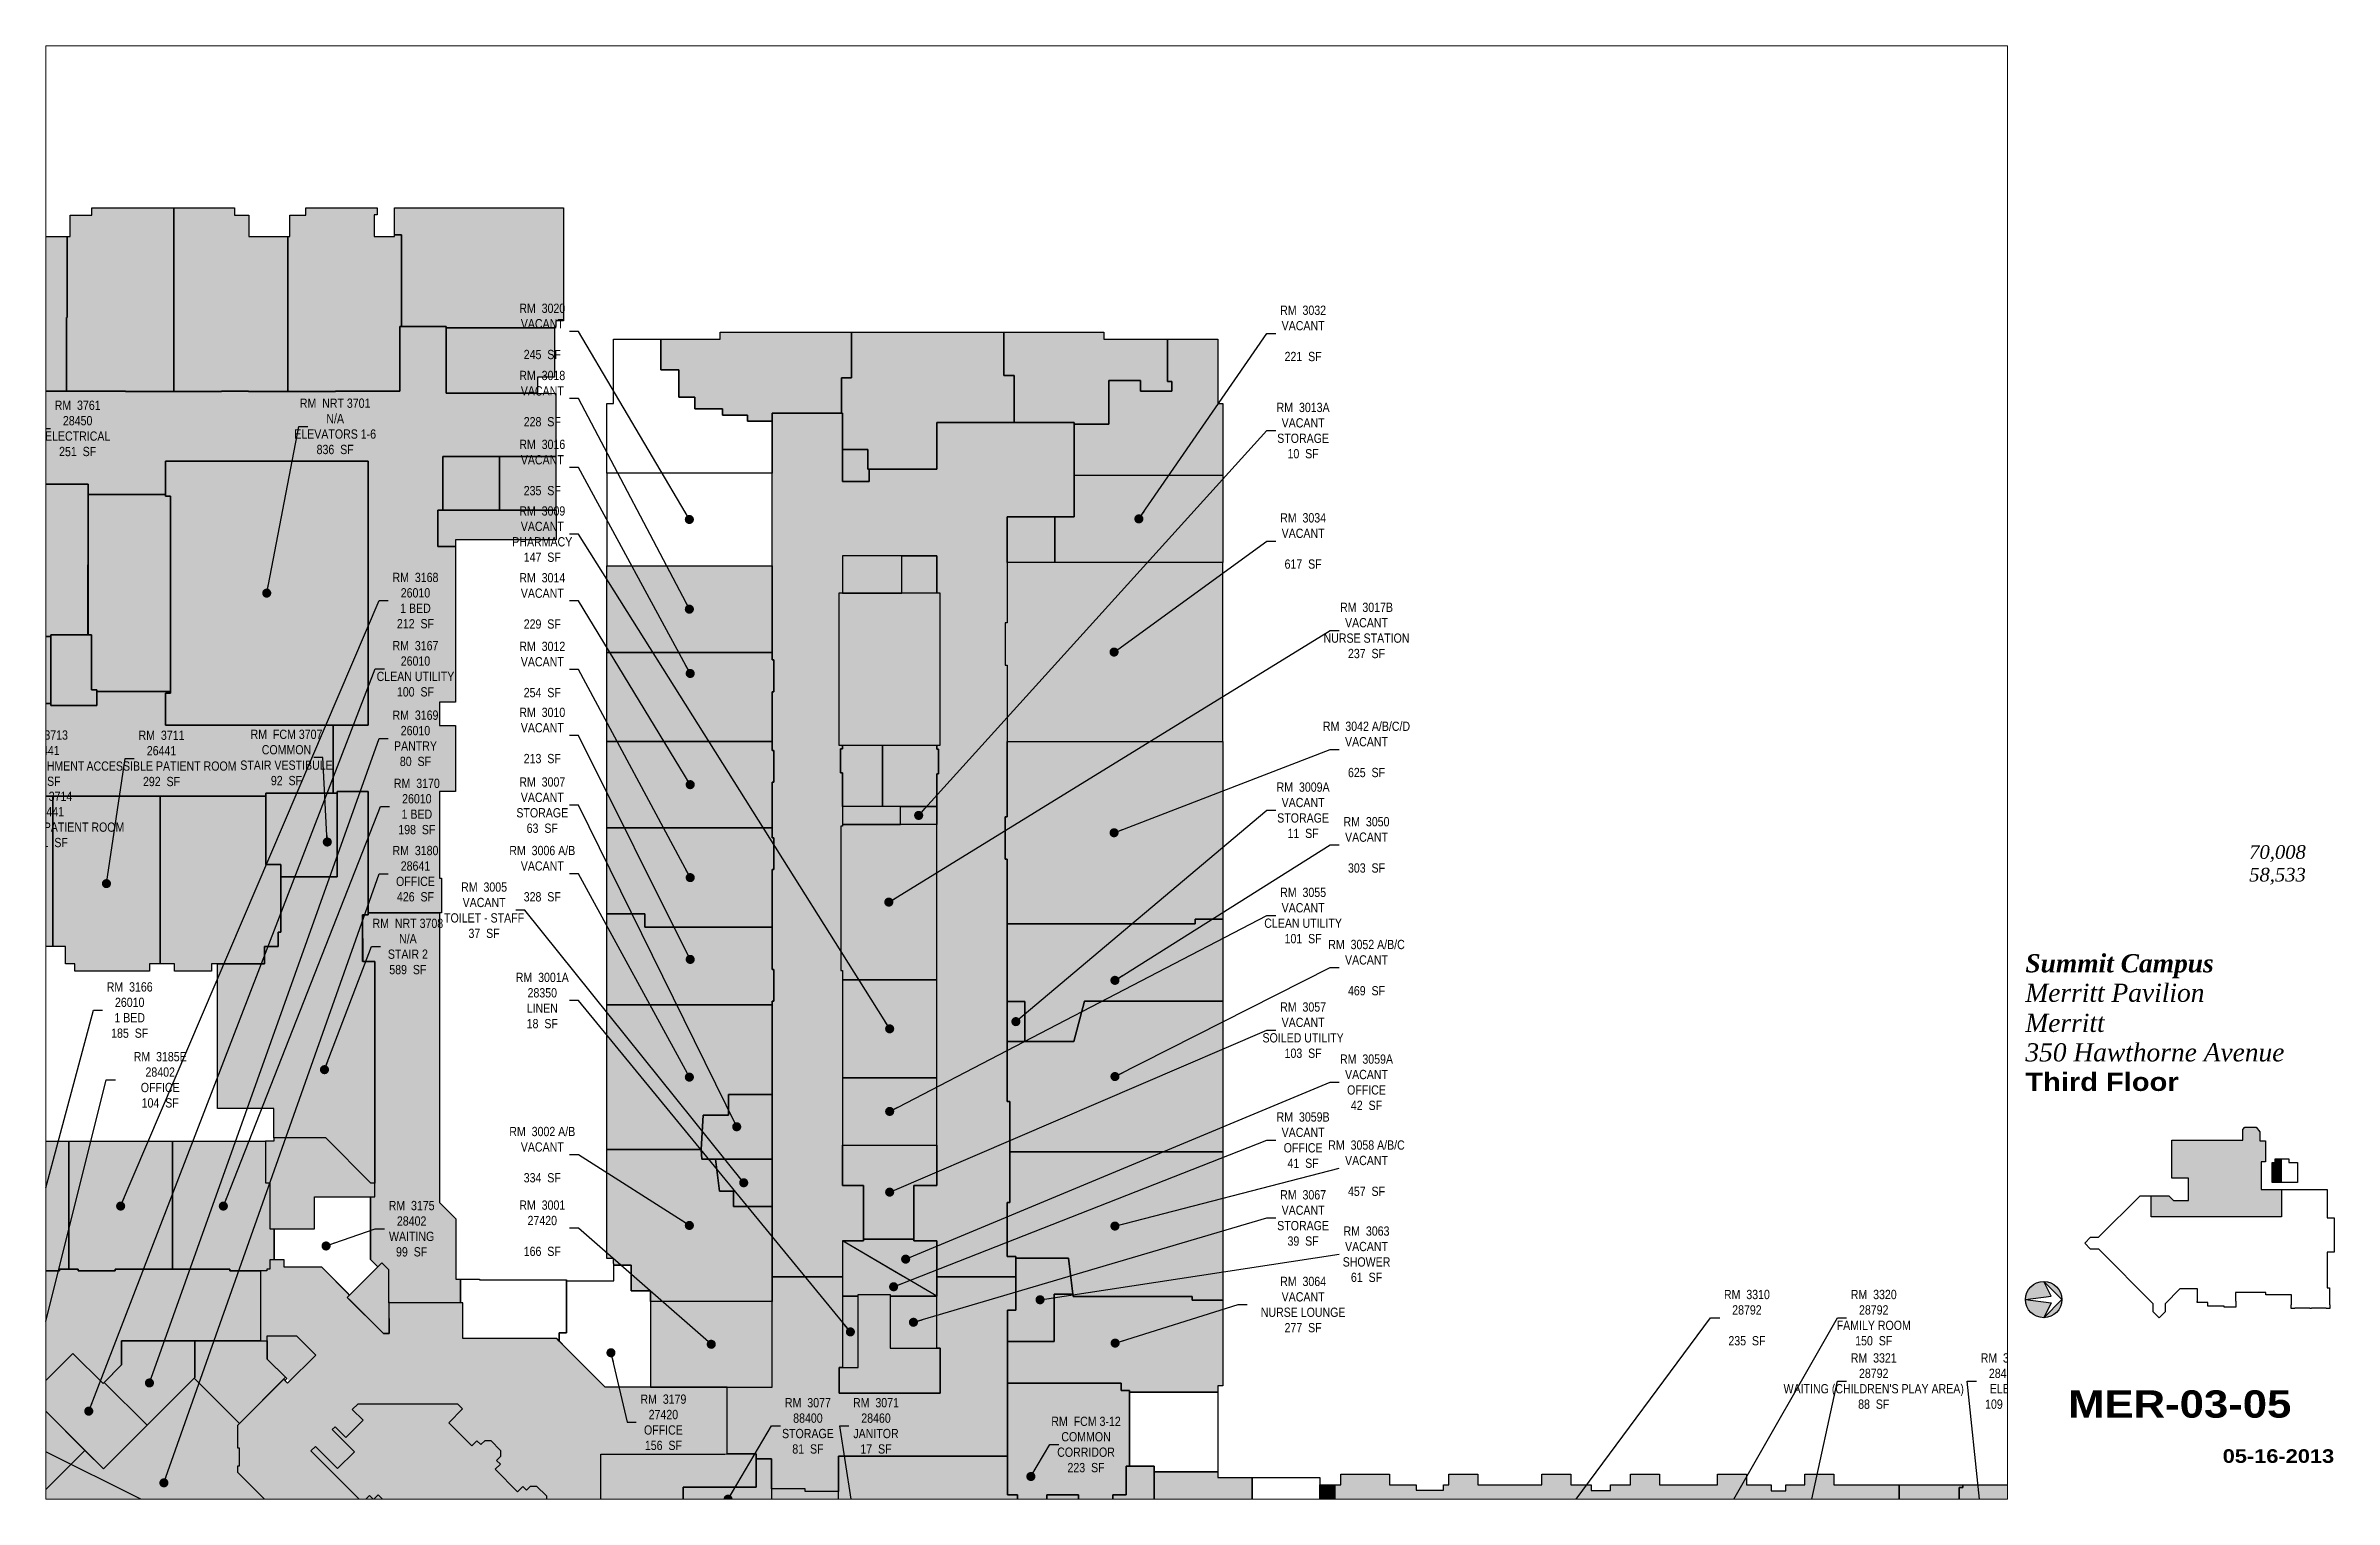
# Paper-space layout '05' of a CAD drawing. Header units: inches. Extents: x 0.9 to 16.7, y 0.5 to 10.5.
# The model-space entities are those that its viewports show. They can reach past a viewport. Long polylines and large blocks are cut down to what shows.
import ezdxf
from ezdxf.enums import TextEntityAlignment as Align

# ---------------------------------------------------------------- set-up
doc = ezdxf.new("R2010")
doc.units = ezdxf.units.IN
doc.header["$LTSCALE"] = 48
doc.header["$MEASUREMENT"] = 0
for name, color, linetype in [('0-LABEL', 3, 'Continuous'), ('1-NRT', 200, 'Continuous'), ('1-NRT-PTN', 253, 'Continuous'), ('3-FCM', 190, 'Continuous'), ('3-FCM-PTN', 9, 'Continuous'), ('4-OCC', 6, 'Continuous'), ('4-OCC-PTN', 95, 'Continuous'), ('4-VACANT', 60, 'Continuous'), ('T-8', 8, 'Continuous'), ('T-TEXT-8', 8, 'Continuous'), ('T-TTLB-TEXT', 5, 'Continuous')]:
    doc.layers.add(name, color=color, linetype=linetype)
doc.layers.add('T-VPRT', color=1, linetype='Continuous', plot=False)
doc.styles.add('ArialB', font='')
doc.styles.add('ArialN', font='ARIALN.TTF')
doc.styles.add('TimesI', font='timesi.ttf')
doc.styles.add('TimesIB', font='timesbi.ttf')
doc.styles.get('ArialB').set_extended_font_data('Arial Black')
doc.dimstyles.new('AB-220', dxfattribs={"dimscale": 220, "dimtxt": 0.070312, "dimasz": 0.0625, "dimexe": 0.0625, "dimexo": 0.125, "dimgap": 0.1875, "dimtad": 0, "dimdec": 4, "dimrnd": 0.0625, "dimzin": 0, "dimdsep": 46, "dimlunit": 4, "dimtxsty": 'ArialN', "dimblk": 'ARCHTICK', "dimcen": 0.0625, "dimclrd": 256, "dimclre": 256, "dimclrt": 256, "dimadec": 0, "dimazin": 0, "dimtfac": 1, "dimtdec": 4, "dimtofl": 0, "dimtmove": 2, "dimatfit": 3, "dimldrblk": 'DOT', "dimfxl": 0, "dimfrac": 2, "dimtolj": 1, "dimtzin": 0, "dimlwd": -1, "dimlwe": -1, "dimarcsym": 0})

psp = doc.layouts.new('05')

msp = doc.modelspace()

# ---------------------------------------------------------------- texts
at = {"layer": '0-LABEL', "char_height": 14, "attachment_point": 5, "style": 'ArialN'}
for s, insert in [('RM  3020\\PVACANT\\P\\P245  SF', (2261.3, 4063.1)), ('RM  3032\\PVACANT\\P\\P221  SF', (3413.3, 4060.1)), ('RM  3018\\PVACANT\\P\\P228  SF', (2261.3, 3961.4)), ('RM  3761\\P28450\\PELECTRICAL\\P251  SF', (1557.8, 3916.3)), ('RM  NRT 3701\\PN/A\\PELEVATORS 1-6\\P836  SF', (1947.7, 3919.4)), ('RM  3013A\\PVACANT\\PSTORAGE\\P10  SF', (3413.3, 3913)), ('RM  3016\\PVACANT\\P\\P235  SF', (2261.3, 3857.1)), ('RM  3009\\PVACANT\\PPHARMACY\\P147  SF', (2261.3, 3756.3)), ('RM  3034\\PVACANT\\P\\P617  SF', (3413.3, 3745.9)), ('RM  3168\\P26010\\P1 BED\\P212  SF', (2069.3, 3655.7)), ('RM  3014\\PVACANT\\P\\P229  SF', (2261.3, 3655.2)), ('RM  3017B\\PVACANT\\PNURSE STATION\\P237  SF', (3509.3, 3610.5)), ('RM  3167\\P26010\\PCLEAN UTILITY\\P100  SF', (2069.3, 3552.5)), ('RM  3012\\PVACANT\\P\\P254  SF', (2261.3, 3551.4)), ('RM  3169\\P26010\\PPANTRY\\P80  SF', (2069.3, 3447.2)), ('RM  3010\\PVACANT\\P\\P213  SF', (2261.3, 3451.5)), ('RM  3042 A/B/C/D\\PVACANT\\P\\P625  SF', (3509.3, 3430.4)), ('RM  3713\\P26441\\PNOURISHMENT\\P82  SF', (1508.3, 3417.1)), ('RM  3711\\P26441\\PACCESSIBLE PATIENT ROOM\\P292  SF', (1684.8, 3416.8)), ('RM  FCM 3707\\PCOMMON\\PSTAIR VESTIBULE\\P92  SF', (1874, 3418.2)), ('RM  3714\\P26441\\PACCESSIBLE PATIENT ROOM\\P291  SF', (1514.9, 3324.4)), ('RM  3170\\P26010\\P1 BED\\P198  SF', (2071.4, 3344)), ('RM  3007\\PVACANT\\PSTORAGE\\P63  SF', (2261.3, 3346.1)), ('RM  3009A\\PVACANT\\PSTORAGE\\P11  SF', (3413.3, 3338.3)), ('RM  3050\\PVACANT\\P\\P303  SF', (3509.3, 3285.9)), ('RM  3180\\P28641\\POFFICE\\P426  SF', (2069.3, 3242.3)), ('RM  3006 A/B\\PVACANT\\P\\P328  SF', (2261.3, 3242.3)), ('RM  3005\\PVACANT\\PTOILET - STAFF\\P37  SF', (2173.2, 3187)), ('RM  3055\\PVACANT\\PCLEAN UTILITY\\P101  SF', (3413.3, 3179)), ('RM  NRT 3708\\PN/A\\PSTAIR 2\\P589  SF', (2057.8, 3132.1)), ('RM  3052 A/B/C\\PVACANT\\P\\P469  SF', (3509.3, 3100.1)), ('RM  3001A\\P28350\\PLINEN\\P18  SF', (2261.3, 3050.3)), ('RM  3166\\P26010\\P1 BED\\P185  SF', (1636.6, 3035.9)), ('RM  3057\\PVACANT\\PSOILED UTILITY\\P103  SF', (3413.3, 3005.5)), ('RM  3185E\\P28402\\POFFICE\\P104  SF', (1682.8, 2930.3)), ('RM  3059A\\PVACANT\\POFFICE\\P42  SF', (3509.3, 2926.6)), ('RM  3059B\\PVACANT\\POFFICE\\P41  SF', (3413.3, 2839)), ('RM  3002 A/B\\PVACANT\\P\\P334  SF', (2261.3, 2817)), ('RM  3058 A/B/C\\PVACANT\\P\\P457  SF', (3509.3, 2796.5)), ('RM  3175\\P28402\\PWAITING\\P99  SF', (2063.5, 2704.9)), ('RM  3001\\P27420\\P\\P166  SF', (2261.3, 2705.6)), ('RM  3067\\PVACANT\\PSTORAGE\\P39  SF', (3413.3, 2721.2)), ('RM  3063\\PVACANT\\PSHOWER\\P61  SF', (3509.3, 2666.3)), ('RM  3064\\PVACANT\\PNURSE LOUNGE\\P277  SF', (3413.3, 2590.1)), ('RM  3310\\P28792\\P\\P235  SF', (4085.3, 2570.3)), ('RM  3320\\P28792\\PFAMILY ROOM\\P150  SF', (4277.3, 2570.3)), ("RM  3321\\P28792\\PWAITING (CHILDREN'S PLAY AREA)\\P88  SF", (4277.3, 2474.3)), ('RM  3330\\P28450\\PELEC\\P109  SF', (4474, 2474.3)), ('RM  3179\\P27420\\POFFICE\\P156  SF', (2444.7, 2411.9)), ('RM  3077\\P88400\\PSTORAGE\\P81  SF', (2663.5, 2406.5)), ('RM  3071\\P28460\\PJANITOR\\P17  SF', (2766.6, 2406.5)), ('RM  FCM 3-12\\PCOMMON\\PCORRIDOR\\P223  SF', (3084.6, 2378.3))]:
    msp.add_mtext(s, dxfattribs=dict(at, insert=insert))

# ---------------------------------------------------------------- blocks, each defined once
blk = doc.blocks.new('n-arrow')
h = blk.add_hatch(color=256)
h.paths.add_polyline_path([(0, 0.125), (0.125, 0, 0.414214)])
h.paths.add_polyline_path([(0, 0.125, 0.414214), (-0.125, 0), (0.051, 0.022)])
h = blk.add_hatch(color=256)
h.paths.add_polyline_path([(0.051, -0.022), (-0.125, 0, 0.414214), (0, -0.125)])
h.paths.add_polyline_path([(0.125, 0), (0, -0.125, 0.414214)])
for p, q in [((-0.125, 0), (0.051, 0.022)), ((-0.125, 0), (0.051, -0.022)), ((0, 0.125), (0.125, 0)), ((0.051, 0.022), (0, 0.125)), ((0, -0.125), (0.125, 0)), ((0.051, -0.022), (0, -0.125))]:
    blk.add_line(p, q)
blk.add_circle((0, 0), 0.125)
blk = doc.blocks.new('AB-TB-text')
at = {"style": 'TimesI'}
for tag, p in [('GROSS', (1.93, 4.406)), ('USEABLE', (1.93, 4.25))]:
    blk.add_attdef(tag, text='', height=0.0938, dxfattribs=at).set_placement(p, align=Align.RIGHT)
for tag, style, p in [('CAMPUS', 'TimesIB', (0, 3.75)), ('PAVILION', 'TimesI', (0, 3.547)), ('BUILDING', 'TimesI', (0, 3.34)), ('STREET', 'TimesI', (0, 3.137))]:
    blk.add_attdef(tag, text='', height=0.125, dxfattribs=dict(style=style)).set_placement(p, align=Align.TOP_LEFT)
at = {"layer": 'T-TEXT-8', "style": 'ArialB'}
blk.add_attdef('FLOOR', text='', height=0.125, dxfattribs=at).set_placement((0, 2.934), align=Align.TOP_LEFT)
blk.add_attdef('DWG#', text='', height=0.188, dxfattribs=at).set_placement((1.062, 0.749), align=Align.TOP_CENTER)
blk.add_attdef('DATE', text='', height=0.0938, dxfattribs=at).set_placement((2.125, 0.25), align=Align.RIGHT)
blk = doc.blocks.new('_ArchTick')
at = {"const_width": 0.15}
blk.add_lwpolyline([(-0.5, -0.5), (0.5, 0.5)], dxfattribs=at)
blk = doc.blocks.new('_Dot')
at = {"lineweight": -2}
blk.add_line((-0.5, 0), (-1, 0), dxfattribs=at)
at = {"const_width": 0.5}
blk.add_lwpolyline([(-0.25, 0, 1), (0.25, 0, 1)], format="xyb", close=True, dxfattribs=at)

# ---------------------------------------------------------------- hatches: boundary and pattern name
at = {"layer": '1-NRT-PTN'}
h = msp.add_hatch(color=256, dxfattribs=at)
h.dxf.hatch_style = 1
h.paths.add_polyline_path([(1698.6, 3515.5), (1690.6, 3515.5), (1690.6, 3467), (1997.6, 3467), (1997.6, 3867), (1690.6, 3867), (1690.6, 3813.7), (1698.6, 3813.7)])
h = msp.add_hatch(color=256, dxfattribs=at)
h.dxf.hatch_style = 1
h.paths.add_polyline_path([(2282.1, 3747.5), (2282.1, 3792.5), (2103.1, 3792.5), (2103.1, 3737.8), (2129.7, 3737.8), (2129.7, 3747.5)])
for points in [[(2710.5, 3436.9), (2863.8, 3436.9), (2863.8, 3667), (2710.5, 3667)], [(2863.8, 2456.2), (2710.8, 2456.2), (2710.8, 2495), (2739.6, 2495), (2739.6, 2605.3), (2788.1, 2605.3), (2788.1, 2523.9), (2863.8, 2523.9)], [(1985.5, 2293.9), (1910.8, 2368.6), (1917.8, 2375.5), (1951.3, 2341.9), (1976.8, 2367.4), (1943.2, 2401), (1947.5, 2405.2), (1963.7, 2388.9), (1989.9, 2415.1), (1973.6, 2431.4), (1982.3, 2440.1), (2132.8, 2440.1), (2140.6, 2432.3), (2119.6, 2411.2), (2154.7, 2376.2), (2162.4, 2383.9), (2168.3, 2378.1), (2174.8, 2384.6), (2183.3, 2384.6), (2198.1, 2369.3), (2198.1, 2360.3), (2192.1, 2354.3), (2197.8, 2348.6), (2190, 2340.8), (2223.9, 2306.9), (2231.7, 2314.7), (2237.4, 2309), (2243.7, 2315.4), (2252.5, 2315.4), (2267.7, 2300.4), (2267.7, 2291.4), (2261.4, 2285), (2267, 2279.3), (2259.3, 2271.6), (2293.1, 2237.7), (2300.9, 2245.5), (2306.7, 2239.7), (2317, 2249.9), (2349.8, 2249.9), (2349.8, 2363.9), (2537.8, 2363.9), (2544.3, 2364.1), (2585.1, 2364.1), (2585.1, 2313.5), (2474.4, 2313.5), (2474.4, 2156.6), (2495.6, 2156.6), (2502.5, 2128.3), (2530.3, 2128.3), (2537.2, 2156.6), (2600.6, 2156.6), (2600.6, 2044.9), (2579.7, 2024), (2363.3, 2024), (2363.3, 2218.3), (2349.8, 2218.3), (2205.5, 2074), (2176.9, 2102.5), (2176.9, 2109.5), (2184, 2116.6), (2178, 2122.6), (2185.1, 2129.7), (2151.1, 2163.6), (2144, 2156.5), (2138, 2162.5), (2131, 2155.5), (2124, 2155.5), (2107.7, 2171.7), (2107.7, 2178.7), (2114.8, 2185.8), (2108.8, 2191.8), (2115.9, 2198.8), (2081.9, 2232.8), (2074.9, 2225.7), (2068.9, 2231.7), (2061.8, 2224.6), (2054.8, 2224.6), (2038.5, 2241), (2038.5, 2248), (2045.5, 2255), (2039.5, 2261), (2046.6, 2268.1), (2012.7, 2302.1), (2005.6, 2295), (1999.6, 2301), (1992.5, 2293.9)], [(2709.8, 2360.7), (2965.6, 2360.7), (2965.6, 2302.3), (2981, 2302.3), (2981, 2289.3), (3025.2, 2289.3), (3025.2, 2302.3), (3073.4, 2302.3), (3073.4, 2289.3), (3125.2, 2289.3), (3125.2, 2302.3), (3145.4, 2302.3), (3145.4, 2345.6), (3187.8, 2345.6), (3187.8, 2149.9), (3170.5, 2149.9), (3170.5, 2153.1), (3123.8, 2153.1), (3123.8, 2169.3), (3075.8, 2169.3), (3075.8, 2153.1), (3025.8, 2153.1), (3025.8, 2169.3), (2977.8, 2169.3), (2977.8, 2153.1), (2924.8, 2153.1), (2924.8, 2169.3), (2876.8, 2169.3), (2876.8, 2153.1), (2836.8, 2153.1), (2836.8, 2169.3), (2788.8, 2169.3), (2788.8, 2153.1), (2753.8, 2153.1), (2753.8, 2200.3), (2709.8, 2200.3), (2709.8, 2228.4), (2753.8, 2228.4), (2753.8, 2292.2), (2709.8, 2292.2)], [(1922.7, 2220.7), (1917.2, 2217.2), (1870.9, 2217.2), (1812, 2158.2), (1800.4, 2169.8), (1857, 2226.4), (1820.6, 2262.9), (1850.5, 2292.8)], [(3378.8, 2107.1), (3378.8, 2149.6), (3438.7, 2149.6), (3438.7, 2317.3), (3461.1, 2317.3), (3461.1, 2119.1), (3465.1, 2119.1), (3465.1, 2107.1)], [(4315.6, 2107.6), (4315.6, 2317.3), (4412.1, 2317.3), (4412.1, 2313.3), (4406.7, 2313.3), (4406.7, 2131.9), (4422.6, 2131.9), (4422.6, 2107.6)]]:
    msp.add_hatch(color=256, dxfattribs=at).paths.add_polyline_path(points)
h = msp.add_hatch(color=256, dxfattribs=at)
h.dxf.hatch_style = 1
h.paths.add_polyline_path([(1517.1, 3604), (1578.6, 3604), (1578.6, 3520.4), (1586.6, 3520.4), (1586.6, 3496.8), (1517.1, 3496.8)])
h = msp.add_hatch(color=256, dxfattribs=at)
h.dxf.hatch_style = 1
h.paths.add_polyline_path([(1933.6, 2842.3), (1854.7, 2842.3), (1854.7, 2847.6), (1854.7, 2886.8), (1769.8, 2886.8), (1769.8, 3105.7), (1840.6, 3105.7), (1840.6, 3132.1), (1861.5, 3132.1), (1861.5, 3153.9), (1865.2, 3153.9), (1865.2, 3237.7), (1950.6, 3237.7), (1950.6, 3367), (1997.6, 3367), (1997.6, 3180), (1989.2, 3180), (1989.5, 3109.6), (2007.7, 3109.6), (2007.7, 2774.1), (2001.8, 2774.1)])
h = msp.add_hatch(color=256, dxfattribs=at)
h.dxf.hatch_style = 1
h.paths.add_polyline_path([(1854.7, 2842.3), (1854.7, 2837.3), (1842.1, 2837.3), (1842.1, 2774.6), (1848.6, 2774.6), (1848.6, 2753.1), (1848.6, 2704.8), (1916.3, 2704.8), (1916.3, 2753.1), (2007.7, 2753.1), (2007.7, 2774.1), (2001.8, 2774.1), (1933.6, 2842.3)])
h = msp.add_hatch(color=256, dxfattribs=at)
h.dxf.hatch_style = 1
h.paths.add_polyline_path([(2029.2, 2642.6), (2018.4, 2653.3), (1969.6, 2604.5), (1966, 2600.9), (2020.8, 2546.1), (2029.3, 2546.1)])
h = msp.add_hatch(color=256, dxfattribs=at)
h.dxf.hatch_style = 1
h.paths.add_polyline_path([(1889.2, 2542.9), (1845, 2542.9), (1845, 2507.6), (1878.6, 2474), (1918.3, 2513.8)])
at = {"layer": '3-FCM-PTN'}
h = msp.add_hatch(color=256, dxfattribs=at)
h.dxf.hatch_style = 1
edge = h.paths.add_edge_path()
edge.add_line((1113.6, 3828.2), (1113.6, 3760.7))
edge.add_arc((869.5, 3671.5), 259.8, 3.1511, 20.0787, ccw=False)
edge.add_arc((828.8, 3666.2), 300.9, -10.1177, 3.7461, ccw=False)
edge.add_arc((828.8, 3666.2), 300.9, 347.9238, 349.8823, ccw=False)
edge.add_line((1123, 3603.2), (1113, 3565.5))
edge.add_line((1113, 3565.5), (1104.2, 3539.7))
edge.add_line((1104.2, 3539.7), (1099.2, 3526.9))
edge.add_line((1099.2, 3526.9), (1094, 3514.4))
edge.add_line((1094, 3514.4), (1088.3, 3501.9))
edge.add_line((1088.3, 3501.9), (1145.5, 3501.9))
edge.add_line((1145.5, 3501.9), (1145.5, 3474.3))
edge.add_line((1145.5, 3474.3), (1189.3, 3474.3))
edge.add_line((1189.3, 3474.3), (1189.3, 3472.1))
edge.add_line((1189.3, 3472.1), (1334.7, 3472.1))
edge.add_line((1334.7, 3472.1), (1334.7, 3471.9))
edge.add_line((1334.7, 3471.9), (1501.6, 3471.9))
edge.add_line((1501.6, 3471.9), (1501.6, 3500.1))
edge.add_line((1501.6, 3500.1), (1517.1, 3500.1))
edge.add_line((1517.1, 3500.1), (1517.1, 3496.8))
edge.add_line((1517.1, 3496.8), (1586.6, 3496.8))
edge.add_line((1586.6, 3496.8), (1586.6, 3518))
edge.add_line((1586.6, 3518), (1698.6, 3518))
edge.add_line((1698.6, 3518), (1698.6, 3515.6))
edge.add_line((1698.6, 3515.6), (1690.6, 3515.6))
edge.add_line((1690.6, 3515.6), (1690.6, 3467.1))
edge.add_line((1690.6, 3467.1), (1944.6, 3467.1))
edge.add_line((1944.6, 3467.1), (1944.6, 3364))
edge.add_line((1944.6, 3364), (1842.8, 3364))
edge.add_line((1842.8, 3364), (1842.8, 3359.8))
edge.add_line((1842.8, 3359.8), (1050.5, 3359.8))
edge.add_line((1050.5, 3359.8), (989.1, 3298.4))
edge.add_line((989.1, 3298.4), (958.8, 3328.7))
edge.add_line((958.8, 3328.7), (959.8, 3329.6))
edge.add_line((959.8, 3329.6), (881.9, 3407.5))
edge.add_line((881.9, 3407.5), (883.7, 3409.2))
edge.add_line((883.7, 3409.2), (898, 3423.5))
edge.add_line((898, 3423.5), (912.3, 3437.8))
edge.add_line((912.3, 3437.8), (934.7, 3462.4))
edge.add_line((934.7, 3462.4), (955.3, 3488.5))
edge.add_line((955.3, 3488.5), (974, 3516))
edge.add_line((974, 3516), (990.9, 3544.7))
edge.add_line((990.9, 3544.7), (1005.7, 3574.5))
edge.add_line((1005.7, 3574.5), (1017.5, 3607.2))
edge.add_line((1017.5, 3607.2), (1024.4, 3641.5))
edge.add_line((1024.4, 3641.5), (1025.9, 3671.4))
edge.add_line((1025.9, 3671.4), (1022.8, 3701.3))
edge.add_arc((800.6, 3652), 227.6, 12.4947, 28.0478)
edge.add_arc((813.1, 3651.7), 216.8, 29.6655, 42.8854)
edge.add_arc((829.3, 3664.7), 196.1, 43.321, 99.1857)
edge.add_line((798, 3858.3), (799, 3853.8))
edge.add_line((799, 3853.8), (749.8, 3841.6))
edge.add_line((749.8, 3841.6), (749.8, 3841.6))
edge.add_line((749.8, 3841.6), (749.5, 3842.5))
edge.add_line((749.5, 3842.5), (748.8, 3842.3))
edge.add_line((748.8, 3842.3), (721.8, 3949.8))
edge.add_line((721.8, 3949.8), (806.8, 3972.9))
edge.add_line((806.8, 3972.9), (808, 3968.4))
edge.add_line((808, 3968.4), (825.1, 3970.4))
edge.add_line((825.1, 3970.4), (877, 3972.2))
edge.add_line((877, 3972.2), (881, 3972.4))
edge.add_line((881, 3972.4), (886.6, 3972.6))
edge.add_line((886.6, 3972.6), (970.4, 3972.6))
edge.add_line((970.4, 3972.6), (970.4, 3972.3))
edge.add_line((970.4, 3972.3), (1115.8, 3972.3))
edge.add_line((1115.8, 3972.3), (1115.8, 3972.6))
edge.add_line((1115.8, 3972.6), (1148.5, 3972.6))
edge.add_line((1148.5, 3972.6), (1263.3, 3972.6))
edge.add_line((1263.3, 3972.6), (1296, 3972.6))
edge.add_line((1296, 3972.6), (1296, 3972.3))
edge.add_line((1296, 3972.3), (1440.8, 3972.3))
edge.add_line((1440.8, 3972.3), (1440.8, 3972.6))
edge.add_line((1440.8, 3972.6), (1597.8, 3972.6))
edge.add_line((1597.8, 3972.6), (1630.4, 3972.6))
edge.add_line((1630.4, 3972.6), (1630.4, 3972.3))
edge.add_line((1630.4, 3972.3), (1775.8, 3972.3))
edge.add_line((1775.8, 3972.3), (1775.8, 3972.6))
edge.add_line((1775.8, 3972.6), (1816.3, 3972.6))
edge.add_line((1816.3, 3972.6), (1816.3, 3972.3))
edge.add_line((1816.3, 3972.3), (1948.3, 3972.3))
edge.add_line((1948.3, 3972.3), (1948.3, 3972.6))
edge.add_line((1948.3, 3972.6), (2045.6, 3972.6))
edge.add_line((2045.6, 3972.6), (2045.6, 4053.8))
edge.add_line((2045.6, 4053.8), (2045.6, 4070.8))
edge.add_line((2045.6, 4070.8), (2115.6, 4070.8))
edge.add_line((2115.6, 4070.8), (2115.6, 3969.9))
edge.add_line((2115.6, 3969.9), (2281.9, 3969.3))
edge.add_line((2281.9, 3969.3), (2282, 3874.1))
edge.add_line((2282, 3874.1), (2110.5, 3874.1))
edge.add_line((2110.5, 3874.1), (2110.5, 3792.6))
edge.add_line((2110.5, 3792.6), (2103.1, 3792.6))
edge.add_line((2103.1, 3792.6), (2103.1, 3737.8))
edge.add_line((2103.1, 3737.8), (2129.7, 3737.8))
edge.add_line((2129.7, 3737.8), (2129.7, 3502.1))
edge.add_line((2129.7, 3502.1), (2105.7, 3502.1))
edge.add_line((2105.7, 3502.1), (2105.7, 3466.8))
edge.add_line((2105.7, 3466.8), (2129.7, 3466.8))
edge.add_line((2129.7, 3466.8), (2129.7, 3367.1))
edge.add_line((2129.7, 3367.1), (2105.7, 3367.1))
edge.add_line((2105.7, 3367.1), (2105.7, 3235.6))
edge.add_line((2105.7, 3235.6), (2108.5, 3235.6))
edge.add_line((2108.5, 3235.6), (2108.5, 3183.1))
edge.add_line((2108.5, 3183.1), (1997.6, 3183.1))
edge.add_line((1997.6, 3183.1), (1997.6, 3367.1))
edge.add_line((1997.6, 3367.1), (1950.6, 3367.1))
edge.add_line((1950.6, 3367.1), (1950.6, 3364))
edge.add_line((1950.6, 3364), (1944.6, 3364))
edge.add_line((1944.6, 3364), (1944.6, 3467.1))
edge.add_line((1944.6, 3467.1), (1997.6, 3467.1))
edge.add_line((1997.6, 3467.1), (1997.6, 3867.1))
edge.add_line((1997.6, 3867.1), (1690.6, 3867.1))
edge.add_line((1690.6, 3867.1), (1690.6, 3816.1))
edge.add_line((1690.6, 3816.1), (1573.7, 3816.1))
edge.add_line((1573.7, 3816.1), (1573.7, 3832.1))
edge.add_line((1573.7, 3832.1), (1500.5, 3832.1))
edge.add_line((1500.5, 3832.1), (1500.5, 3862.2))
edge.add_line((1500.5, 3862.2), (1359.3, 3862.2))
edge.add_line((1359.3, 3862.2), (1359.3, 3859.8))
edge.add_line((1359.3, 3859.8), (1216.1, 3859.8))
edge.add_line((1216.1, 3859.8), (1216.1, 3861.9))
edge.add_line((1216.1, 3861.9), (1145.6, 3861.9))
edge.add_line((1145.6, 3861.9), (1145.6, 3828.2))
edge.add_line((1145.6, 3828.2), (1113.6, 3828.2))
h = msp.add_hatch(color=256, dxfattribs=at)
h.dxf.hatch_style = 1
h.paths.add_polyline_path([(2196.7, 3874), (2196.7, 3792.5), (2110.5, 3792.5), (2110.5, 3874)])
h = msp.add_hatch(color=256, dxfattribs=at)
h.dxf.hatch_style = 1
h.paths.add_polyline_path([(2282, 3874), (2282, 3792.5), (2196.7, 3792.5), (2196.7, 3874)])
h = msp.add_hatch(color=256, dxfattribs=at)
h.dxf.hatch_style = 1
h.paths.add_polyline_path([(1698.6, 3813.7), (1698.6, 3518), (1586.6, 3518), (1586.6, 3520.4), (1578.6, 3520.4), (1578.6, 3604), (1573.3, 3604), (1573.7, 3816.1), (1690.6, 3816.1), (1690.6, 3813.7)])
h = msp.add_hatch(color=256, dxfattribs=at)
h.dxf.hatch_style = 1
h.paths.add_polyline_path([(1950.6, 3364), (1950.6, 3237.7), (1865.2, 3237.7), (1865.2, 3256.5), (1842.8, 3256.5), (1842.8, 3364), (1871.3, 3364), (1871.3, 3364)])
h = msp.add_hatch(color=256, dxfattribs=at)
h.dxf.hatch_style = 1
h.paths.add_polyline_path([(2105.7, 3183.1), (2105.7, 2744.8), (2130.5, 2720.1), (2130.5, 2650), (2130.5, 2646.3), (2130.5, 2628.4), (2137.6, 2628.4), (2137.6, 2592.6), (2029.2, 2592.6), (2029.2, 2642.6), (2018.4, 2653.3), (2012.3, 2647.2), (2001.3, 2658.2), (2001.3, 2753.1), (2007.7, 2753.1), (2007.7, 2768), (2007.7, 2774.1), (2007.7, 3109.6), (1989.2, 3109.6), (1989.2, 3180), (1997.6, 3180), (1997.6, 3183.1)])
for points in [[(1834.6, 2641.1), (1834.6, 2535.4), (1624.4, 2535.4), (1624.4, 2498.8), (1596.2, 2470.5), (1550.5, 2516.2), (1484.5, 2450.2), (1457.7, 2476.9), (1449.3, 2468.5), (1446.2, 2472.8), (1415.5, 2485.1), (1415.5, 2532.4), (1327.1, 2532.4), (1268.7, 2474), (1247.4, 2440.9), (1109.3, 2302.8), (1084.8, 2278.3), (1009.5, 2353.6), (1124.4, 2468.5), (1126.3, 2466.7), (1160.1, 2500.5), (1158.2, 2502.3), (1264, 2608.1), (1265.9, 2606.3), (1291.2, 2631.6), (1289.3, 2633.4), (1297.3, 2641.4), (1305.9, 2641.4), (1331.6, 2641.4), (1331.6, 2643.7), (1357.2, 2643.7), (1361.2, 2643.7), (1361.2, 2641.1), (1402.3, 2641.1), (1402.3, 2643.7), (1482.6, 2643.7), (1482.6, 2641.1), (1530.5, 2641.1), (1530.5, 2643.7), (1558.5, 2643.7), (1558.5, 2641.1), (1614.5, 2641.1), (1614.5, 2643.7), (1788.1, 2643.7), (1788.1, 2641.1)], [(2541, 2364), (2541, 2459.9), (2541, 2465.2), (2356.4, 2465.2), (2300.6, 2521), (2283.1, 2538.6), (2216.1, 2538.6), (2141.1, 2538.6), (2141.1, 2592.6), (2029.2, 2592.6), (2029.3, 2546.1), (2020.8, 2546.1), (1970.3, 2596.6), (1966, 2600.9), (1969.6, 2604.5), (1967, 2607.2), (1941.5, 2632.7), (1927.4, 2646.8), (1870.3, 2646.8), (1870.3, 2657.8), (1848.6, 2657.8), (1848.6, 2643.7), (1844.1, 2643.7), (1844.1, 2641.1), (1834.6, 2641.1), (1834.6, 2535.4), (1845, 2535.4), (1845, 2542.9), (1889.2, 2542.9), (1918.3, 2513.8), (1875.7, 2471.2), (1869.8, 2477.1), (1867.6, 2474.9), (1842.1, 2449.4), (1804.5, 2411.8), (1799.7, 2407), (1799.7, 2373.4), (1802.3, 2373.4), (1802.3, 2345.4), (1799.7, 2345.4), (1799.7, 2336.5), (1846.9, 2289.2), (1850.5, 2292.8), (1922.7, 2220.7), (1919.9, 2218.9), (1919.9, 2154.4), (1935.6, 2154.4), (1968.1, 2121.9), (1970.5, 2124.3), (2014.2, 2080.7), (2011.8, 2078.2), (2018.1, 2071.9), (2018.1, 2057.3), (2083.9, 2057.3), (2111.5, 2029.7), (2067.7, 1985.9), (2151.5, 1902), (2193.4, 1943.9), (2213.6, 1923.8), (2225.6, 1923.8), (2225.6, 1929), (2462.9, 1929), (2462.9, 1878.8), (2539.9, 1878.8), (2539.9, 1891.8), (2575.6, 1891.8), (2575.6, 1923.8), (2609.6, 1923.8), (2609.6, 1916.7), (2692.8, 1916.7), (2692.8, 1923), (2731.8, 1923), (2731.8, 1916.1), (2753, 1916.1), (2753, 1958.3), (2809.8, 1969.8), (2809.8, 1916.1), (2731.8, 1916.1), (2731.8, 1635.7), (2726.5, 1635.7), (2726.5, 1527.3), (2748.2, 1527.3), (2748.2, 1506.1), (2791.5, 1506.1), (2791.5, 1481.1), (2791.5, 1461.6), (2817.8, 1461.6), (2921.1, 1461.6), (2921.1, 1512.7), (2938.2, 1529.8), (2936.3, 1531.7), (2961.8, 1557.1), (2963.6, 1555.3), (2991.7, 1583.3), (2919, 1656), (2919, 1726.2), (2913.8, 1726.2), (2913.8, 1832.8), (2919, 1832.8), (2919, 1961.4), (2942.4, 1984.7), (3069.5, 1984.7), (3069.5, 1914.2), (3170.8, 1914.2), (3170.8, 2022.6), (3252.7, 2022.6), (3252.7, 2017.3), (3335.4, 2017.3), (3335.4, 2119.8), (3187.8, 2119.8), (3187.8, 2149.9), (3170.5, 2149.9), (3170.5, 2153.1), (3123.8, 2153.1), (3123.8, 2169.3), (3075.8, 2169.3), (3075.8, 2153.1), (3025.8, 2153.1), (3025.8, 2169.3), (2977.8, 2169.3), (2977.8, 2153.1), (2924.8, 2153.1), (2924.8, 2169.3), (2876.8, 2169.3), (2876.8, 2153.1), (2836.8, 2153.1), (2836.8, 2169.3), (2788.8, 2169.3), (2788.8, 2153.1), (2753.8, 2153.1), (2753.8, 2157.2), (2715, 2157.2), (2715, 2200.3), (2709.8, 2200.3), (2709.8, 2228.4), (2715, 2228.4), (2715, 2273.8), (2717.7, 2273.8), (2717.7, 2292.2), (2709.8, 2292.2), (2709.8, 2307.4), (2659.1, 2307.4), (2659.1, 2311), (2608.5, 2311), (2608.5, 2277.4), (2608.5, 2259.4), (2610.9, 2259.4), (2610.9, 2156.6), (2600.6, 2156.6), (2600.6, 2044.9), (2579.7, 2024), (2363.3, 2024), (2363.3, 2029.3), (2256.8, 2029.3), (2208.8, 2077.3), (2205.5, 2074), (2176.9, 2102.5), (2176.9, 2109.5), (2184, 2116.6), (2178, 2122.6), (2185.1, 2129.7), (2151.1, 2163.6), (2144, 2156.5), (2138, 2162.5), (2131, 2155.5), (2124, 2155.5), (2107.7, 2171.7), (2107.7, 2178.7), (2114.8, 2185.8), (2108.8, 2191.8), (2115.9, 2198.8), (2082, 2232.7), (2074.9, 2225.7), (2068.9, 2231.7), (2061.8, 2224.6), (2054.8, 2224.6), (2038.5, 2241), (2038.5, 2248), (2045.5, 2255), (2039.5, 2261), (2046.6, 2268.1), (2012.7, 2302.1), (2005.6, 2295), (1999.6, 2301), (1992.5, 2293.9), (1985.5, 2293.9), (1910.8, 2368.6), (1917.8, 2375.5), (1951.3, 2341.9), (1976.8, 2367.4), (1943.2, 2401), (1947.5, 2405.2), (1963.7, 2388.9), (1989.9, 2415.1), (1973.6, 2431.4), (1982.3, 2440.1), (2132.8, 2440.1), (2140.6, 2432.3), (2119.6, 2411.2), (2154.7, 2376.2), (2162.4, 2383.9), (2168.3, 2378.1), (2174.8, 2384.6), (2183.3, 2384.6), (2198.1, 2369.3), (2198.1, 2360.3), (2192.1, 2354.3), (2197.8, 2348.6), (2190, 2340.8), (2223.9, 2306.9), (2231.7, 2314.7), (2237.4, 2309), (2243.7, 2315.4), (2252.5, 2315.4), (2267.7, 2300.4), (2267.7, 2291.4), (2261.4, 2285), (2267, 2279.3), (2259.3, 2271.6), (2293.1, 2237.7), (2300.9, 2245.5), (2306.7, 2239.7), (2317, 2249.9), (2349.8, 2249.9), (2349.8, 2363.9), (2537.8, 2363.9)], [(2541, 2364), (2541, 2465.2), (2609.3, 2465.2), (2609.3, 2632.3), (2716.1, 2632.3), (2716.1, 2495), (2710.8, 2495), (2710.8, 2456.2), (2863.8, 2456.2), (2863.8, 2523.9), (2858.5, 2523.9), (2858.5, 2632.3), (2978.5, 2632.3), (2978.5, 2581.8), (2965.6, 2581.8), (2965.6, 2360.7), (2709.8, 2360.7), (2709.8, 2307.4), (2659.1, 2307.4), (2659.1, 2311), (2608.5, 2311), (2608.5, 2356.5), (2585.1, 2356.5), (2585.1, 2364.1)], [(2965.6, 2302.3), (2965.6, 2471.3), (3138, 2471.3), (3138, 2460.3), (3150.6, 2460.3), (3150.6, 2345.6), (3145.4, 2345.6), (3145.4, 2302.3), (3125.2, 2302.3), (3125.2, 2289.3), (3073.4, 2289.3), (3073.4, 2302.3), (3025.2, 2302.3), (3025.2, 2289.3), (2981, 2289.3), (2981, 2302.3)], [(3335.4, 2017.3), (3335.4, 2119.8), (3333.6, 2119.8), (3333.6, 2238.8), (3384.1, 2238.8), (3384.1, 2149.6), (3378.8, 2149.6), (3378.8, 2107.1), (3465.1, 2107.1), (3465.1, 2119.1), (3461.1, 2119.1), (3461.1, 2149.6), (3461.1, 2197.1), (3461.1, 2317.3), (3470.2, 2317.3), (3470.2, 2333.3), (3544.2, 2333.3), (3544.2, 2317.3), (3584.4, 2317.3), (3584.4, 2309.3), (3625.7, 2309.3), (3625.7, 2317.3), (3633.8, 2317.3), (3633.8, 2333.3), (3677.8, 2333.3), (3677.8, 2317.3), (3774.8, 2317.3), (3774.8, 2333.3), (3818.8, 2333.3), (3818.8, 2317.3), (3849.4, 2317.3), (3849.4, 2308.8), (3878.7, 2308.8), (3878.7, 2317.3), (3908.8, 2317.3), (3908.8, 2333.3), (3952.8, 2333.3), (3952.8, 2317.3), (4040.8, 2317.3), (4040.8, 2333.3), (4084.8, 2333.3), (4084.8, 2317.3), (4121.9, 2317.3), (4121.9, 2308.3), (4144.2, 2308.3), (4144.2, 2317.3), (4172.8, 2317.3), (4172.8, 2333.3), (4216.8, 2333.3), (4216.8, 2317.3), (4315.6, 2317.3), (4315.6, 2107.6), (4422.6, 2107.6), (4422.6, 2112.8), (4638.4, 2112.8), (4638.4, 2061.7), (4636.2, 2061.7), (4636.2, 2005.3), (4609.4, 2005.3), (4609.4, 1982.8), (4538.1, 1982.8), (4538.1, 2005.1), (4517.9, 2005.1), (4517.9, 2005.3), (4422.8, 2005.3), (4422.8, 2005.1), (4218.3, 2005.1), (4218.3, 2175.4), (4177.7, 2216.1), (3609.5, 2216.1), (3566.3, 2172.9), (3566.3, 2105.7), (3615.1, 2105.7), (3615.1, 1985.7), (3585.8, 1985.7), (3585.8, 2002.8), (3376.5, 2002.7), (3376.5, 2017.3)]]:
    msp.add_hatch(color=256, dxfattribs=at).paths.add_polyline_path(points)
at = {"layer": '4-OCC-PTN'}
h = msp.add_hatch(color=192, dxfattribs=at)
h.dxf.hatch_style = 1
h.paths.add_polyline_path([(1542.1, 4206.8), (1542.1, 4084.2), (1540.9, 4084.2), (1540.9, 3972.5), (1440.8, 3972.5), (1440.8, 3972.3), (1368.4, 3972.3), (1368.4, 4250.3), (1471.3, 4250.3), (1471.3, 4239.2), (1483.3, 4239.2), (1483.3, 4206.8)])
h = msp.add_hatch(color=192, dxfattribs=at)
h.dxf.hatch_style = 1
h.paths.add_polyline_path([(1703.4, 4250.3), (1703.4, 3972.3), (1630.4, 3972.3), (1630.4, 3972.5), (1540.9, 3972.5), (1540.9, 4084.2), (1542.1, 4084.2), (1542.1, 4206.8), (1546.3, 4206.8), (1546.3, 4239.2), (1579.3, 4239.2), (1579.3, 4250.3)])
h = msp.add_hatch(color=192, dxfattribs=at)
h.dxf.hatch_style = 1
h.paths.add_polyline_path([(1875.9, 4206.8), (1875.9, 3972.3), (1816.3, 3972.3), (1816.3, 3972.5), (1775.8, 3972.5), (1775.8, 3972.3), (1703.4, 3972.3), (1703.4, 4250.3), (1795.3, 4250.3), (1795.3, 4239.2), (1816.8, 4239.2), (1816.8, 4206.8)])
h = msp.add_hatch(color=192, dxfattribs=at)
h.dxf.hatch_style = 1
h.paths.add_polyline_path([(2006.8, 4206.8), (2037.6, 4206.8), (2037.6, 4209.2), (2048.4, 4209.2), (2048.4, 4070.8), (2045.6, 4070.8), (2045.6, 3972.5), (1948.3, 3972.5), (1948.3, 3972.3), (1875.9, 3972.3), (1875.9, 3992.3), (1875.9, 4206.8), (1879, 4206.8), (1879, 4239.2), (1903.3, 4239.2), (1903.3, 4250.3), (2011.3, 4250.3), (2011.3, 4239.7), (2006.8, 4239.7)])
h = msp.add_hatch(color=192, dxfattribs=at)
h.dxf.hatch_style = 1
h.paths.add_polyline_path([(2293.3, 4250.3), (2293.3, 4079.4), (2281.8, 4079.4), (2281.8, 4070.8), (2279.8, 4070.8), (2279.8, 4068.4), (2115.6, 4068.4), (2115.6, 4070.8), (2048.4, 4070.8), (2048.4, 4209.2), (2037.6, 4209.2), (2037.6, 4250.3)])
h = msp.add_hatch(color=192, dxfattribs=at)
h.dxf.hatch_style = 1
h.paths.add_polyline_path([(2279.8, 4068.4), (2279.8, 3993.9), (2254, 3993.9), (2254, 3969.9), (2115.6, 3969.9), (2115.6, 4068.4)])
for color, points in [(12, [(2609.3, 3927.4), (2571.8, 3927.4), (2571.8, 3936.4), (2534.1, 3936.4), (2534.1, 3945.8), (2492.5, 3945.8), (2492.5, 3963.8), (2468.3, 3963.8), (2468.3, 4004.9), (2440.7, 4004.9), (2440.7, 4051.6), (2530.6, 4051.6), (2530.6, 4062.1), (2729.4, 4062.1), (2729.4, 3992.9), (2714.4, 3992.9), (2714.4, 3939.4), (2609.3, 3939.4)]), (12, [(2858.5, 3925.3), (2858.5, 3854.7), (2754.1, 3854.7), (2754.1, 3884.4), (2715.8, 3884.4), (2715.8, 3939.4), (2714.4, 3939.4), (2714.4, 3992.9), (2729.4, 3992.9), (2729.4, 4062.1), (2960.1, 4062.1), (2960.1, 3996.2), (2975.6, 3996.2), (2975.6, 3925.3)]), (12, [(2975.6, 3925.3), (2975.6, 3996.2), (2960.1, 3996.2), (2960.1, 4062.1), (3111.8, 4062.1), (3111.8, 4051.6), (3208, 4051.6), (3208, 3987.1), (3214.6, 3987.1), (3214.6, 3972.5), (3167, 3972.5), (3167, 3988.9), (3119.1, 3988.9), (3119.1, 3922.7), (3066.8, 3922.7), (3066.8, 3925.3)]), (12, [(3066.8, 3922.7), (3119.1, 3922.7), (3119.1, 3988.9), (3167, 3988.9), (3167, 3972.5), (3214.6, 3972.5), (3214.6, 3987.1), (3208, 3987.1), (3208, 4051.6), (3284.3, 4051.6), (3284.3, 3954.1), (3291.8, 3954.1), (3291.8, 3845.3), (3066.8, 3845.5)]), (12, [(2978.5, 2632.3), (2858.5, 2632.3), (2858.5, 2686.5), (2823.9, 2686.5), (2823.9, 2770.6), (2858.5, 2770.6), (2858.5, 3393.3), (2861.1, 3393.3), (2861.1, 3430.9), (2858.5, 3430.9), (2858.5, 3436.9), (2863.8, 3436.9), (2863.8, 3667), (2858.5, 3667), (2858.5, 3723.5), (2851.7, 3723.5), (2815.7, 3723.5), (2808.4, 3723.5), (2715.8, 3723.5), (2715.8, 3667), (2710.5, 3667), (2710.5, 3436.9), (2715.8, 3436.9), (2715.8, 3431.1), (2713.1, 3431.1), (2713.1, 3395.1), (2715.8, 3395.1), (2715.8, 3317), (2715.8, 3314.4), (2713.4, 3314.4), (2713.4, 3095.9), (2716.1, 3095.9), (2716.1, 2770.6), (2747.8, 2770.6), (2747.8, 2686.5), (2716.1, 2686.5), (2716.1, 2632.3), (2609.3, 2632.3), (2609.3, 3049.3), (2611.9, 3049.3), (2611.9, 3097.3), (2609.3, 3097.3), (2609.3, 3248.5), (2611.9, 3248.5), (2611.9, 3296.5), (2609.3, 3296.5), (2609.3, 3381), (2611.9, 3381), (2611.9, 3429), (2609.3, 3429), (2609.3, 3517.8), (2611.9, 3517.8), (2611.9, 3565.8), (2609.3, 3565.8), (2609.3, 3939.4), (2715.8, 3939.4), (2715.8, 3836), (2756.2, 3836), (2756.2, 3854.7), (2858.5, 3854.7), (2858.5, 3925.3), (3066.8, 3925.3), (3066.7, 3782.4), (2965, 3782.4), (2965, 3622.3), (2962.4, 3622.3), (2962.4, 3558.2), (2965, 3558.2), (2965, 3328.5), (2962.4, 3328.5), (2962.4, 3264.3), (2965, 3264.3), (2965, 3066.6), (2965, 3061.3), (2965, 3036), (2965, 3030.8), (2965, 2897.5), (2969, 2897.5), (2969, 2744.8), (2965, 2744.8), (2965, 2663), (2978.5, 2663)]), (201, [(2756.2, 3854.7), (2756.2, 3836), (2715.8, 3836), (2715.8, 3884.4), (2754.1, 3884.4), (2754.1, 3854.7)]), (12, [(3066.8, 3845.5), (3291.8, 3845.3), (3291.8, 3713.3), (3037.3, 3713.3), (3037.3, 3782.4), (3066.7, 3782.4)]), (12, [(3037.3, 3713.3), (2965, 3713.3), (2965, 3782.4), (3037.3, 3782.4)]), (12, [(2609.3, 3577.2), (2358.8, 3577.2), (2358.8, 3708.2), (2609.3, 3708.2)]), (12, [(2715.8, 3667), (2805.8, 3667), (2805.8, 3723.5), (2715.8, 3723.5)]), (12, [(2805.8, 3723.5), (2858.5, 3723.5), (2858.5, 3667), (2805.8, 3667)]), (12, [(3291.8, 3713.3), (2965, 3713.3), (2965, 3622.3), (2962.4, 3622.3), (2962.4, 3558.2), (2965, 3558.2), (2965, 3442.2), (3291.8, 3442.2)]), (12, [(2609.3, 3442.6), (2358.8, 3442.6), (2358.8, 3577.2), (2609.3, 3577.2), (2609.3, 3565.8), (2611.9, 3565.8), (2611.9, 3517.8), (2609.3, 3517.8)]), (12, [(2609.3, 3311.6), (2358.8, 3311.6), (2358.8, 3442.6), (2609.3, 3442.6), (2609.3, 3429), (2611.9, 3429), (2611.9, 3381), (2609.3, 3381)]), (12, [(2776.3, 3344.2), (2715.8, 3344.2), (2715.8, 3395.1), (2713.1, 3395.1), (2713.1, 3431.1), (2715.8, 3431.1), (2715.8, 3436.9), (2776.3, 3436.9)]), (12, [(2858.5, 3344.2), (2776.3, 3344.2), (2776.3, 3436.9), (2858.5, 3436.9), (2858.5, 3430.9), (2861.1, 3430.9), (2861.1, 3393.3), (2858.5, 3393.3)]), (12, [(2965, 3442.2), (3291.8, 3442.2), (3291.8, 3173.6), (3249.9, 3173.6), (3249.9, 3166.4), (2965, 3166.4), (2965, 3264.3), (2962.4, 3264.3), (2962.4, 3328.5), (2965, 3328.5)]), (12, [(2715.8, 3317), (2803.9, 3317), (2803.9, 3344.2), (2715.8, 3344.2)]), (12, [(2803.9, 3344.2), (2858.5, 3344.2), (2858.5, 3317), (2803.9, 3317)]), (12, [(2609.3, 3161.2), (2416.8, 3161.2), (2416.8, 3181.5), (2358.8, 3181.5), (2358.8, 3311.6), (2609.3, 3311.6), (2609.3, 3296.5), (2611.9, 3296.5), (2611.9, 3248.5), (2609.3, 3248.5)]), (12, [(2716.1, 3095.9), (2716.1, 3081.6), (2858.5, 3081.6), (2858.5, 3317), (2715.8, 3317), (2715.8, 3314.4), (2713.4, 3314.4), (2713.4, 3095.9)]), (12, [(2609.3, 3043.8), (2358.8, 3043.8), (2358.8, 3181.5), (2416.8, 3181.5), (2416.8, 3161.2), (2609.3, 3161.2), (2609.3, 3097.3), (2611.9, 3097.3), (2611.9, 3049.3), (2609.3, 3049.3)]), (12, [(2965, 3166.4), (3249.9, 3166.4), (3249.9, 3173.6), (3291.8, 3173.6), (3291.8, 3049.4), (3082.2, 3049.4), (3066, 2988.1), (2991.7, 2988.1), (2991.7, 3048.7), (2965, 3048.7)]), (12, [(2716.1, 2933.4), (2858.5, 2933.4), (2858.5, 3081.6), (2716.1, 3081.6)]), (12, [(2965, 2988.1), (3066, 2988.1), (3082.2, 3049.4), (3291.8, 3049.4), (3291.8, 2821.2), (2969, 2821.2), (2969, 2897.5), (2965, 2897.5)]), (12, [(2609.3, 2908.3), (2543.3, 2908.3), (2543.3, 2877), (2505.1, 2877), (2502.1, 2824.9), (2358.8, 2824.9), (2358.8, 3043.8), (2609.3, 3043.8)]), (12, [(2991.7, 2988.1), (2965, 2988.1), (2965, 3048.7), (2991.7, 3048.7)]), (12, [(2716.1, 2831.6), (2858.5, 2831.6), (2858.5, 2933.4), (2716.1, 2933.4)]), (12, [(2609.3, 2810.2), (2503.1, 2810.2), (2502.1, 2824.9), (2505.1, 2877), (2543.3, 2877), (2543.3, 2908.3), (2609.3, 2908.3)]), (17, [(1407.8, 2643.7), (1407.8, 2837.3), (1544.5, 2837.3), (1544.5, 2643.7), (1530.5, 2643.7), (1530.5, 2641.1), (1482.6, 2641.1), (1482.6, 2643.7)]), (17, [(1544.5, 2643.7), (1544.5, 2837.3), (1701.4, 2837.3), (1701.4, 2643.7), (1614.5, 2643.7), (1614.5, 2641.1), (1558.5, 2641.1), (1558.5, 2643.7)]), (17, [(1701.4, 2643.7), (1701.4, 2837.3), (1842.1, 2837.3), (1842.1, 2774.6), (1848.6, 2774.6), (1848.6, 2704.8), (1855.4, 2704.8), (1855.4, 2657.8), (1848.6, 2657.8), (1848.6, 2643.7), (1844.1, 2643.7), (1844.1, 2641.1), (1788.1, 2641.1), (1788.1, 2643.7)]), (12, [(2609.3, 2594.8), (2425.1, 2594.8), (2425.1, 2610.7), (2395.7, 2610.7), (2395.7, 2649.6), (2369.8, 2649.6), (2369.8, 2652.2), (2369.3, 2652.2), (2369.3, 2660.1), (2358.8, 2660.1), (2358.8, 2824.9), (2491.4, 2824.9), (2502.1, 2824.9), (2503.1, 2810.2), (2523.4, 2810.2), (2529.8, 2761.7), (2550.8, 2761.7), (2550.8, 2738.7), (2609.3, 2738.7)]), (12, [(2609.3, 2738.7), (2550.8, 2738.7), (2550.8, 2761.7), (2529.8, 2761.7), (2523.4, 2810.2), (2609.3, 2810.2)]), (12, [(2823.9, 2689.1), (2747.8, 2689.1), (2747.8, 2770.6), (2716.1, 2770.6), (2716.1, 2831.6), (2858.5, 2831.6), (2858.5, 2770.6), (2823.9, 2770.6)]), (12, [(2969, 2821.2), (3291.8, 2821.2), (3291.8, 2596.8), (3245.2, 2596.8), (3245.2, 2602.6), (3064.9, 2602.6), (3057.9, 2660.4), (2978.5, 2660.4), (2978.5, 2663), (2965, 2663), (2965, 2744.8), (2969, 2744.8)]), (22, [(2858.5, 2602.7), (2812.3, 2629.9), (2803.2, 2635.2), (2764, 2658.3), (2757.8, 2661.9), (2752.7, 2664.9), (2716.1, 2686.5), (2747.8, 2686.5), (2747.8, 2689.1), (2823.9, 2689.1), (2823.9, 2686.5), (2858.5, 2686.5)]), (12, [(2858.5, 2602.7), (2716.1, 2686.5), (2716.1, 2602.7), (2739.6, 2602.7), (2739.6, 2605.3), (2788.1, 2605.3), (2788.1, 2602.7)]), (12, [(2978.5, 2660.4), (3057.9, 2660.4), (3064.4, 2606), (3036.2, 2606), (3036.2, 2534.4), (2965.6, 2534.4), (2965.6, 2581.8), (2978.5, 2581.8)]), (51, [(2716.1, 2495), (2739.6, 2495), (2739.6, 2602.7), (2716.1, 2602.7)]), (12, [(2788.1, 2523.9), (2858.5, 2523.9), (2858.5, 2602.7), (2788.1, 2602.7)]), (12, [(2965.6, 2534.4), (3036.2, 2534.4), (3036.2, 2606), (3064.4, 2606), (3064.9, 2602.6), (3245.2, 2602.6), (3245.2, 2596.8), (3291.8, 2596.8), (3291.8, 2467.3), (3284.3, 2467.3), (3284.3, 2457.6), (3150.6, 2457.6), (3150.6, 2460.3), (3138, 2460.3), (3138, 2471.3), (2965.6, 2471.3)]), (121, [(2425.1, 2465.2), (2609.3, 2465.2), (2609.3, 2594.8), (2425.1, 2594.8)]), (17, [(1662.9, 2407.5), (1598, 2472.4), (1624.4, 2498.8), (1624.4, 2535.4), (1735.1, 2535.4), (1735.1, 2479.7)]), (17, [(1734, 2478.7), (1735.1, 2479.7), (1735.1, 2535.4), (1845, 2535.4), (1845, 2507.6), (1872.4, 2480.3), (1802.7, 2410)]), (17, [(1596.8, 2341.5), (1486.4, 2452), (1550.5, 2516.2), (1596.2, 2470.5), (1598, 2472.4), (1662.9, 2407.5)]), (18, [(1389.8, 2412.7), (1447.8, 2470.7), (1449.3, 2468.5), (1457.7, 2476.9), (1484.5, 2450.2), (1486.4, 2452), (1568.9, 2369.5), (1501, 2301.5)]), (34, [(1501, 2301.5), (1568.9, 2369.5), (1596.8, 2341.5), (1734, 2478.7), (1802.7, 2410), (1799.7, 2407), (1799.7, 2373.4), (1802.3, 2373.4), (1802.3, 2345.4), (1799.7, 2345.4), (1799.7, 2336.5), (1846.9, 2289.2), (1820.6, 2262.9), (1822.4, 2261), (1681.9, 2120.6)]), (18, [(1371.4, 2090.1), (1348.5, 2113), (1309.6, 2113), (1274.4, 2077.7), (1235.6, 2116.4), (1229.7, 2110.5), (1158.7, 2181.6), (1389.8, 2412.7), (1681.9, 2120.6), (1767.6, 2206.2), (1802.2, 2171.6), (1800.4, 2169.8), (1927.1, 2043.4), (1858.8, 1975.1), (1957.8, 1876.1), (1955, 1878.9), (1955, 1804.6), (1948.9, 1798.4), (1950.7, 1796.6), (1864.2, 1710), (1464.3, 2109.9), (1326.6, 1972.3), (1290.1, 2008.8)]), (41, [(2610.9, 2234.7), (2474.4, 2234.7), (2474.4, 2313.5), (2585.1, 2313.5), (2585.1, 2356.5), (2608.5, 2356.5), (2608.5, 2259.4), (2610.9, 2259.4)]), (121, [(3336.2, 2328.4), (3336.2, 2238.8), (3333.6, 2238.8), (3333.6, 2119.8), (3187.8, 2119.8), (3187.8, 2337), (3284.3, 2337), (3284.3, 2328.4)]), (160, [(4484.9, 2112.8), (4484.9, 2317.3), (4491.8, 2317.3), (4491.8, 2333.3), (4565.8, 2333.3), (4565.8, 2317.3), (4643, 2317.3), (4643, 2314.8), (4698, 2314.8), (4698, 2264.6), (4682.4, 2264.6), (4682.4, 2120.7), (4668.4, 2120.7), (4668.4, 2112.8)]), (201, [(2717.7, 2292.2), (2753.8, 2292.2), (2753.8, 2228.4), (2715, 2228.4), (2715, 2273.8), (2717.7, 2273.8)]), (55, [(4484.9, 2112.8), (4422.6, 2112.8), (4422.6, 2131.9), (4406.7, 2131.9), (4406.7, 2313.3), (4412.1, 2313.3), (4412.1, 2317.3), (4484.9, 2317.3)])]:
    msp.add_hatch(color=color, dxfattribs=at).paths.add_polyline_path(points)
h = msp.add_hatch(color=55, dxfattribs=at)
h.dxf.hatch_style = 1
h.paths.add_polyline_path([(1573.7, 3832), (1573.7, 3604.1), (1517.1, 3604.1), (1517.1, 3601.6), (1426, 3601.6), (1426, 3862.2), (1500.5, 3862.2), (1500.5, 3832)])
h = msp.add_hatch(color=192, dxfattribs=at)
h.dxf.hatch_style = 1
h.paths.add_polyline_path([(1517.1, 3601.6), (1517.1, 3500), (1501.6, 3500), (1501.6, 3471.9), (1422.6, 3471.9), (1422.6, 3575.3), (1425.1, 3575.3), (1425.1, 3601.6)])
h = msp.add_hatch(color=192, dxfattribs=at)
h.dxf.hatch_style = 1
h.paths.add_polyline_path([(1520.1, 3359.8), (1520.1, 3132.1), (1501, 3132.1), (1501, 3105.7), (1497.5, 3105.7), (1497.5, 3094.8), (1385.5, 3094.8), (1385.5, 3105.7), (1357.8, 3105.7), (1357.8, 3359.8)])
h = msp.add_hatch(color=192, dxfattribs=at)
h.dxf.hatch_style = 1
h.paths.add_polyline_path([(1682.8, 3359.8), (1682.8, 3105.7), (1666.7, 3105.7), (1666.7, 3094.8), (1553.5, 3094.8), (1553.5, 3105.7), (1539.4, 3105.7), (1539.4, 3132.1), (1520.1, 3132.1), (1520.1, 3359.8)])
h = msp.add_hatch(color=192, dxfattribs=at)
h.dxf.hatch_style = 1
h.paths.add_polyline_path([(1682.8, 3359.8), (1842.8, 3359.8), (1842.8, 3256.5), (1865.2, 3256.5), (1865.2, 3153.9), (1861.5, 3153.9), (1861.5, 3132.1), (1840.6, 3132.1), (1840.6, 3105.7), (1760.3, 3105.7), (1760.3, 3094.8), (1704.3, 3094.8), (1704.3, 3105.7), (1682.8, 3105.7), (1682.8, 3359.8)])

# ---------------------------------------------------------------- linework, layer by layer
at = {"layer": '1-NRT'}
msp.add_line((1517.1, 3599.2), (1517.1, 3604), dxfattribs=at)
at = {"layer": '1-NRT', "flags": 128}
msp.add_lwpolyline([(1997.6, 3867), (1997.6, 3467), (1690.6, 3467), (1690.6, 3515.5), (1698.6, 3515.5), (1698.6, 3813.7), (1690.6, 3813.7), (1690.6, 3867)], close=True, dxfattribs=at)
at = {"layer": '1-NRT'}
for points in [[(2282.1, 3792.5), (2282.1, 3747.5), (2129.7, 3747.5), (2129.7, 3737.8), (2103.1, 3737.8), (2103.1, 3792.5), (2282.1, 3792.5)], [(2710.5, 3436.9), (2863.8, 3436.9), (2863.8, 3667), (2710.5, 3667)], [(1517.1, 3604), (1578.6, 3604), (1578.6, 3520.4), (1586.6, 3520.4), (1586.6, 3496.8), (1517.1, 3496.8)], [(1933.6, 2842.3), (1854.7, 2842.3), (1854.7, 2847.6), (1854.7, 2847.6), (1854.7, 2886.8), (1769.8, 2886.8), (1769.8, 3105.7), (1840.6, 3105.7), (1840.6, 3132.1), (1861.5, 3132.1), (1861.5, 3153.9), (1865.2, 3153.9), (1865.2, 3237.7), (1950.6, 3237.7), (1950.6, 3367), (1997.6, 3367), (1997.6, 3180), (1989.2, 3180), (1989.5, 3109.6), (2007.7, 3109.6), (2007.7, 2774.1), (2001.8, 2774.1)], [(2001.8, 2774.1), (1933.6, 2842.3), (1854.7, 2842.3), (1854.7, 2837.3), (1842.1, 2837.3), (1842.1, 2774.6), (1848.6, 2774.6), (1848.6, 2753.1), (1848.6, 2704.8), (1916.3, 2704.8), (1916.3, 2753.1), (2007.7, 2753.1), (2007.7, 2774.1)], [(2863.8, 2456.2), (2710.8, 2456.2), (2710.8, 2495), (2739.6, 2495), (2739.6, 2605.3), (2788.1, 2605.3), (2788.1, 2523.9), (2863.8, 2523.9)], [(1845, 2507.6), (1845, 2542.9), (1889.2, 2542.9), (1918.3, 2513.8), (1875.7, 2471.2), (1871.5, 2475.3), (1874.4, 2478.2)], [(1922.7, 2220.7), (1917.2, 2217.2), (1870.9, 2217.2), (1812, 2158.2), (1800.4, 2169.8), (1857, 2226.4), (1820.6, 2262.9), (1850.5, 2292.8)], [(3378.8, 2107.1), (3378.8, 2149.6), (3438.7, 2149.6), (3438.7, 2317.3), (3461.1, 2317.3), (3461.1, 2119.1), (3465.1, 2119.1), (3465.1, 2107.1)], [(4315.6, 2107.6), (4315.6, 2317.3), (4412.1, 2317.3), (4412.1, 2313.3), (4406.7, 2313.3), (4406.7, 2131.9), (4422.6, 2131.9), (4422.6, 2107.6)]]:
    msp.add_lwpolyline(points, close=True, dxfattribs=at)
for points in [[(1969.6, 2604.5), (1966, 2600.9), (2020.8, 2546.1), (2029.3, 2546.1), (2029.2, 2642.6), (2018.4, 2653.3), (1969.6, 2604.5)], [(2349.8, 2249.9), (2349.8, 2363.9), (2537.8, 2363.9), (2544.3, 2364.1), (2585.1, 2364.1), (2585.1, 2313.5), (2474.4, 2313.5), (2474.4, 2156.6)], [(2046.6, 2268.1), (2012.7, 2302.1), (2005.6, 2295), (1999.6, 2301), (1992.5, 2293.9), (1985.5, 2293.9), (1910.8, 2368.6), (1917.8, 2375.5), (1951.3, 2341.9), (1976.8, 2367.4), (1943.2, 2401), (1947.5, 2405.2), (1963.7, 2388.9), (1989.9, 2415.1), (1973.6, 2431.4), (1982.3, 2440.1), (2132.8, 2440.1), (2140.6, 2432.3), (2140.6, 2432.3), (2140.6, 2432.3), (2119.6, 2411.2), (2119.6, 2411.2), (2119.6, 2411.2), (2154.7, 2376.2), (2162.4, 2383.9), (2168.3, 2378.1), (2174.8, 2384.6), (2183.3, 2384.6), (2198.1, 2369.3), (2198.1, 2360.3), (2192.1, 2354.3), (2197.8, 2348.6), (2190, 2340.8), (2223.9, 2306.9), (2231.7, 2314.7), (2237.4, 2309), (2243.7, 2315.4), (2252.5, 2315.4), (2267.7, 2300.4), (2267.7, 2291.4), (2261.4, 2285), (2267, 2279.3)], [(2753.8, 2228.4), (2753.8, 2292.2), (2709.8, 2292.2), (2709.8, 2360.7), (2965.6, 2360.7), (2965.6, 2302.3), (2981, 2302.3), (2981, 2289.3), (3025.2, 2289.3), (3025.2, 2302.3), (3073.4, 2302.3), (3073.4, 2289.3), (3125.2, 2289.3), (3125.2, 2302.3), (3145.4, 2302.3), (3145.4, 2345.6), (3187.8, 2345.6), (3187.8, 2149.9)]]:
    msp.add_lwpolyline(points, dxfattribs=at)
at = {"layer": '3-FCM'}
for points in [[(1334.7, 3471.9), (1501.6, 3471.9), (1501.6, 3500), (1517.1, 3500), (1517.1, 3496.8), (1586.6, 3496.8), (1586.6, 3518), (1698.6, 3518), (1698.6, 3515.5), (1690.6, 3515.5), (1690.6, 3467), (1944.6, 3467), (1944.6, 3364), (1842.8, 3364), (1842.8, 3359.8), (1050.5, 3359.8)], [(1440.8, 3972.5), (1597.8, 3972.5), (1597.8, 3972.5), (1630.4, 3972.5), (1630.4, 3972.3), (1775.8, 3972.3), (1775.8, 3972.5), (1816.3, 3972.5), (1816.3, 3972.3), (1948.3, 3972.3), (1948.3, 3972.5), (2045.6, 3972.5), (2045.6, 4053.8), (2045.6, 4070.8), (2115.6, 4070.8), (2115.6, 3969.9), (2281.9, 3969.3), (2282, 3874), (2110.5, 3874), (2110.5, 3792.5), (2103.1, 3792.5), (2103.1, 3737.8), (2129.7, 3737.8), (2129.7, 3502), (2105.7, 3502), (2105.7, 3466.8), (2129.7, 3466.8), (2129.7, 3367), (2105.7, 3367), (2105.7, 3235.5), (2108.5, 3235.5), (2108.5, 3183.1), (1997.6, 3183.1), (1997.6, 3367), (1950.6, 3367), (1950.6, 3364), (1944.6, 3364), (1944.6, 3467), (1997.6, 3467), (1997.6, 3867), (1690.6, 3867), (1690.6, 3816.1), (1573.7, 3816.1), (1573.7, 3832), (1500.5, 3832), (1500.5, 3862.2), (1359.3, 3862.2)], [(1482.6, 2641.1), (1530.5, 2641.1), (1530.5, 2643.7), (1558.5, 2643.7), (1558.5, 2641.1), (1614.5, 2641.1), (1614.5, 2643.7), (1788.1, 2643.7), (1788.1, 2641.1), (1834.6, 2641.1), (1834.6, 2535.4), (1624.4, 2535.4), (1624.4, 2498.8), (1596.2, 2470.5), (1550.5, 2516.2), (1484.5, 2450.2)], [(2717.7, 2273.8), (2717.7, 2292.2), (2709.8, 2292.2), (2709.8, 2307.4), (2659.1, 2307.4), (2659.1, 2311), (2608.5, 2311), (2608.5, 2277.4)], [(2046.6, 2268.1), (2012.7, 2302.1), (2005.6, 2295), (1999.6, 2301), (1992.5, 2293.9), (1985.5, 2293.9), (1910.8, 2368.6), (1917.8, 2375.5), (1951.3, 2341.9), (1976.8, 2367.4), (1943.2, 2401), (1947.5, 2405.2), (1963.7, 2388.9), (1989.9, 2415.1), (1973.6, 2431.4), (1982.3, 2440.1), (2132.8, 2440.1), (2140.6, 2432.3), (2140.6, 2432.3), (2140.6, 2432.3), (2119.6, 2411.2), (2119.6, 2411.2), (2119.6, 2411.2), (2154.7, 2376.2), (2162.4, 2383.9), (2168.3, 2378.1), (2174.8, 2384.6), (2183.3, 2384.6), (2198.1, 2369.3), (2198.1, 2360.3), (2192.1, 2354.3), (2197.8, 2348.6), (2190, 2340.8), (2223.9, 2306.9), (2231.7, 2314.7), (2237.4, 2309), (2243.7, 2315.4), (2252.5, 2315.4), (2267.7, 2300.4), (2267.7, 2291.4), (2261.4, 2285), (2267, 2279.3)], [(2349.8, 2249.9), (2349.8, 2363.9), (2537.8, 2363.9), (2541, 2364), (2541, 2459.9), (2541, 2465.2), (2356.4, 2465.2), (2300.6, 2521), (2283.1, 2538.6), (2216.1, 2538.6), (2141.1, 2538.6), (2141.1, 2592.6), (2029.2, 2592.6), (2029.3, 2546.1), (2020.8, 2546.1), (1970.3, 2596.6), (1966, 2600.9), (1969.6, 2604.5), (1967, 2607.2), (1941.5, 2632.7), (1927.4, 2646.8), (1870.3, 2646.8), (1870.3, 2657.8), (1848.6, 2657.8), (1848.6, 2643.7), (1844.1, 2643.7), (1844.1, 2641.1), (1834.6, 2641.1), (1834.6, 2535.4), (1845, 2535.4), (1845, 2542.9), (1889.2, 2542.9), (1918.3, 2513.8), (1875.7, 2471.2), (1869.8, 2477.1), (1867.6, 2474.9), (1842.1, 2449.4), (1804.5, 2411.8), (1799.7, 2407), (1799.7, 2373.4), (1802.3, 2373.4), (1802.3, 2345.4), (1799.7, 2345.4), (1799.7, 2336.5), (1846.9, 2289.2), (1850.5, 2292.8), (1922.7, 2220.7)], [(3461.1, 2197.1), (3461.1, 2317.3), (3470.2, 2317.3), (3470.2, 2333.3), (3544.2, 2333.3), (3544.2, 2317.3), (3584.4, 2317.3), (3584.4, 2309.3), (3625.7, 2309.3), (3625.7, 2317.3), (3633.8, 2317.3), (3633.8, 2333.3), (3677.8, 2333.3), (3677.8, 2317.3), (3774.8, 2317.3), (3774.8, 2333.3), (3818.8, 2333.3), (3818.8, 2317.3), (3849.4, 2317.3), (3849.4, 2308.8), (3878.7, 2308.8), (3878.7, 2317.3), (3908.8, 2317.3), (3908.8, 2333.3), (3952.8, 2333.3), (3952.8, 2317.3), (4040.8, 2317.3), (4040.8, 2333.3), (4084.8, 2333.3), (4084.8, 2317.3), (4121.9, 2317.3), (4121.9, 2308.3), (4144.2, 2308.3), (4144.2, 2317.3), (4172.8, 2317.3), (4172.8, 2333.3), (4216.8, 2333.3), (4216.8, 2317.3), (4315.6, 2317.3), (4315.6, 2107.6)]]:
    msp.add_lwpolyline(points, dxfattribs=at)
for points in [[(2196.7, 3874), (2196.7, 3792.5), (2110.5, 3792.5), (2110.5, 3874)], [(2282, 3874), (2282, 3792.5), (2196.7, 3792.5), (2196.7, 3874)], [(2541, 2364), (2541, 2465.2), (2609.3, 2465.2), (2609.3, 2632.3), (2716.1, 2632.3), (2716.1, 2495), (2710.8, 2495), (2710.8, 2456.2), (2863.8, 2456.2), (2863.8, 2523.9), (2858.5, 2523.9), (2858.5, 2632.3), (2978.5, 2632.3), (2978.5, 2581.8), (2965.6, 2581.8), (2965.6, 2360.7), (2709.8, 2360.7), (2709.8, 2307.4), (2659.1, 2307.4), (2659.1, 2311), (2608.5, 2311), (2608.5, 2356.5), (2585.1, 2356.5), (2585.1, 2364.1)], [(2965.6, 2302.3), (2965.6, 2471.3), (3138, 2471.3), (3138, 2460.3), (3150.6, 2460.3), (3150.6, 2345.6), (3145.4, 2345.6), (3145.4, 2302.3), (3125.2, 2302.3), (3125.2, 2289.3), (3073.4, 2289.3), (3073.4, 2302.3), (3025.2, 2302.3), (3025.2, 2289.3), (2981, 2289.3), (2981, 2302.3)]]:
    msp.add_lwpolyline(points, close=True, dxfattribs=at)
at = {"layer": '3-FCM', "flags": 128}
for points in [[(1698.6, 3813.7), (1698.6, 3518), (1586.6, 3518), (1586.6, 3520.4), (1578.6, 3520.4), (1578.6, 3604), (1573.3, 3604), (1573.7, 3816.1), (1690.6, 3816.1), (1690.6, 3813.7)], [(1950.6, 3364), (1950.6, 3237.7), (1865.2, 3237.7), (1865.2, 3256.5), (1842.8, 3256.5), (1842.8, 3364), (1871.3, 3364), (1871.3, 3364), (1950.6, 3364)], [(2105.7, 3183.1), (2105.7, 2744.8), (2130.5, 2720.1), (2130.5, 2650), (2130.5, 2646.3), (2130.5, 2628.4), (2137.6, 2628.4), (2137.6, 2592.6), (2029.2, 2592.6), (2029.2, 2642.6), (2018.4, 2653.3), (2012.3, 2647.2), (2001.3, 2658.2), (2001.3, 2753.1), (2007.7, 2753.1), (2007.7, 2768), (2007.7, 2774.1), (2007.7, 3109.6), (1989.2, 3109.6), (1989.2, 3180), (1997.6, 3180), (1997.6, 3183.1)]]:
    msp.add_lwpolyline(points, close=True, dxfattribs=at)
at = {"layer": '4-OCC'}
for points in [[(1542.1, 4206.8), (1542.1, 4084.2), (1540.9, 4084.2), (1540.9, 3972.5), (1440.8, 3972.5), (1440.8, 3972.3), (1368.4, 3972.3), (1368.4, 4250.3), (1471.3, 4250.3), (1471.3, 4239.2), (1483.3, 4239.2), (1483.3, 4206.8)], [(1703.4, 4250.3), (1703.4, 3972.3), (1630.4, 3972.3), (1630.4, 3972.5), (1540.9, 3972.5), (1540.9, 4084.2), (1542.1, 4084.2), (1542.1, 4206.8), (1546.3, 4206.8), (1546.3, 4239.2), (1579.3, 4239.2), (1579.3, 4250.3)], [(1875.9, 4206.8), (1875.9, 3972.3), (1816.3, 3972.3), (1816.3, 3972.5), (1775.8, 3972.5), (1775.8, 3972.3), (1703.4, 3972.3), (1703.4, 4250.3), (1795.3, 4250.3), (1795.3, 4239.2), (1816.8, 4239.2), (1816.8, 4206.8)], [(2006.8, 4206.8), (2037.6, 4206.8), (2037.6, 4209.2), (2048.4, 4209.2), (2048.4, 4070.8), (2045.6, 4070.8), (2045.6, 3972.5), (1948.3, 3972.5), (1948.3, 3972.3), (1875.9, 3972.3), (1875.9, 3992.3), (1875.9, 4206.8), (1879, 4206.8), (1879, 4239.2), (1903.3, 4239.2), (1903.3, 4250.3), (2011.3, 4250.3), (2011.3, 4239.7), (2006.8, 4239.7)], [(2293.3, 4250.3), (2293.3, 4079.4), (2281.8, 4079.4), (2281.8, 4070.8), (2279.8, 4070.8), (2279.8, 4068.4), (2115.6, 4068.4), (2115.6, 4070.8), (2048.4, 4070.8), (2048.4, 4070.8), (2048.4, 4209.2), (2037.6, 4209.2), (2037.6, 4250.3)], [(2279.8, 4068.4), (2279.8, 3993.9), (2254, 3993.9), (2254, 3969.9), (2115.6, 3969.9), (2115.6, 4068.4)], [(2609.3, 3927.4), (2571.8, 3927.4), (2571.8, 3936.4), (2534.1, 3936.4), (2534.1, 3945.8), (2492.5, 3945.8), (2492.5, 3963.8), (2468.3, 3963.8), (2468.3, 4004.9), (2440.7, 4004.9), (2440.7, 4051.6), (2530.6, 4051.6), (2530.6, 4062.1), (2729.4, 4062.1), (2729.4, 3992.9), (2714.4, 3992.9), (2714.4, 3939.4), (2609.3, 3939.4)], [(2858.5, 3925.3), (2858.5, 3854.7), (2754.1, 3854.7), (2754.1, 3884.4), (2715.8, 3884.4), (2715.8, 3939.4), (2714.4, 3939.4), (2714.4, 3992.9), (2729.4, 3992.9), (2729.4, 4062.1), (2960.1, 4062.1), (2960.1, 3996.2), (2975.6, 3996.2), (2975.6, 3925.3)], [(2975.6, 3925.3), (2975.6, 3996.2), (2960.1, 3996.2), (2960.1, 4062.1), (3111.8, 4062.1), (3111.8, 4051.6), (3208, 4051.6), (3208, 3987.1), (3214.6, 3987.1), (3214.6, 3972.5), (3167, 3972.5), (3167, 3988.9), (3119.1, 3988.9), (3119.1, 3922.7), (3066.8, 3922.7), (3066.8, 3925.3)], [(3066.8, 3922.7), (3119.1, 3922.7), (3119.1, 3988.9), (3167, 3988.9), (3167, 3972.5), (3214.6, 3972.5), (3214.6, 3987.1), (3208, 3987.1), (3208, 4051.6), (3284.3, 4051.6), (3284.3, 3954.1), (3291.8, 3954.1), (3291.8, 3845.3), (3066.8, 3845.5)], [(2978.5, 2632.3), (2858.5, 2632.3), (2858.5, 2686.5), (2823.9, 2686.5), (2823.9, 2770.6), (2858.5, 2770.6), (2858.5, 3393.3), (2861.1, 3393.3), (2861.1, 3430.9), (2858.5, 3430.9), (2858.5, 3436.9), (2863.8, 3436.9), (2863.8, 3667), (2858.5, 3667), (2858.5, 3723.5), (2851.7, 3723.5), (2815.7, 3723.5), (2808.4, 3723.5), (2715.8, 3723.5), (2715.8, 3667), (2710.5, 3667), (2710.5, 3436.9), (2715.8, 3436.9), (2715.8, 3431.1), (2713.1, 3431.1), (2713.1, 3395.1), (2715.8, 3395.1), (2715.8, 3317), (2715.8, 3314.4), (2713.4, 3314.4), (2713.4, 3095.9), (2716.1, 3095.9), (2716.1, 2770.6), (2747.8, 2770.6), (2747.8, 2686.5), (2716.1, 2686.5), (2716.1, 2632.3), (2609.3, 2632.3), (2609.3, 3049.3), (2611.9, 3049.3), (2611.9, 3097.3), (2609.3, 3097.3), (2609.3, 3248.5), (2611.9, 3248.5), (2611.9, 3296.5), (2609.3, 3296.5), (2609.3, 3381), (2611.9, 3381), (2611.9, 3429), (2609.3, 3429), (2609.3, 3517.8), (2611.9, 3517.8), (2611.9, 3565.8), (2609.3, 3565.8), (2609.3, 3939.4), (2715.8, 3939.4), (2715.8, 3836), (2756.2, 3836), (2756.2, 3854.7), (2858.5, 3854.7), (2858.5, 3925.3), (3066.8, 3925.3), (3066.7, 3782.4), (2965, 3782.4), (2965, 3622.3), (2962.4, 3622.3), (2962.4, 3558.2), (2965, 3558.2), (2965, 3328.5), (2962.4, 3328.5), (2962.4, 3264.3), (2965, 3264.3), (2965, 3066.6), (2965, 3061.3), (2965, 3036), (2965, 3030.8), (2965, 2897.5), (2969, 2897.5), (2969, 2744.8), (2965, 2744.8), (2965, 2663), (2978.5, 2663)], [(2756.2, 3854.7), (2756.2, 3836), (2715.8, 3836), (2715.8, 3884.4), (2754.1, 3884.4), (2754.1, 3854.7)], [(1573.7, 3832), (1573.7, 3604.1), (1517.1, 3604.1), (1517.1, 3601.6), (1426, 3601.6), (1426, 3862.2), (1500.5, 3862.2), (1500.5, 3832)], [(3066.8, 3845.5), (3291.8, 3845.3), (3291.8, 3713.3), (3037.3, 3713.3), (3037.3, 3782.4), (3066.7, 3782.4)], [(3037.3, 3713.3), (2965, 3713.3), (2965, 3782.4), (3037.3, 3782.4)], [(2609.3, 3577.2), (2358.8, 3577.2), (2358.8, 3708.2), (2609.3, 3708.2)], [(2715.8, 3667), (2805.8, 3667), (2805.8, 3723.5), (2715.8, 3723.5)], [(2805.8, 3723.5), (2858.5, 3723.5), (2858.5, 3667), (2805.8, 3667)], [(3291.8, 3713.3), (2965, 3713.3), (2965, 3622.3), (2962.4, 3622.3), (2962.4, 3558.2), (2965, 3558.2), (2965, 3442.2), (3291.8, 3442.2)], [(1517.1, 3601.6), (1517.1, 3500), (1501.6, 3500), (1501.6, 3471.9), (1422.6, 3471.9), (1422.6, 3575.3), (1425.1, 3575.3), (1425.1, 3601.6)], [(2609.3, 3442.6), (2358.8, 3442.6), (2358.8, 3577.2), (2609.3, 3577.2), (2609.3, 3565.8), (2611.9, 3565.8), (2611.9, 3517.8), (2609.3, 3517.8)], [(2609.3, 3311.6), (2358.8, 3311.6), (2358.8, 3442.6), (2609.3, 3442.6), (2609.3, 3429), (2611.9, 3429), (2611.9, 3381), (2609.3, 3381)], [(2776.3, 3344.2), (2715.8, 3344.2), (2715.8, 3395.1), (2713.1, 3395.1), (2713.1, 3431.1), (2715.8, 3431.1), (2715.8, 3436.9), (2776.3, 3436.9)], [(2858.5, 3344.2), (2776.3, 3344.2), (2776.3, 3436.9), (2858.5, 3436.9), (2858.5, 3430.9), (2861.1, 3430.9), (2861.1, 3393.3), (2858.5, 3393.3)], [(2965, 3442.2), (3291.8, 3442.2), (3291.8, 3173.6), (3249.9, 3173.6), (3249.9, 3166.4), (2965, 3166.4), (2965, 3264.3), (2962.4, 3264.3), (2962.4, 3328.5), (2965, 3328.5)], [(1520.1, 3359.8), (1520.1, 3132.1), (1501, 3132.1), (1501, 3105.7), (1497.5, 3105.7), (1497.5, 3094.8), (1385.5, 3094.8), (1385.5, 3105.7), (1357.8, 3105.7), (1357.8, 3359.8)], [(1682.8, 3359.8), (1682.8, 3105.7), (1666.7, 3105.7), (1666.7, 3094.8), (1553.5, 3094.8), (1553.5, 3105.7), (1539.4, 3105.7), (1539.4, 3132.1), (1520.1, 3132.1), (1520.1, 3359.8)], [(1682.8, 3359.8), (1842.8, 3359.8), (1842.8, 3256.5), (1865.2, 3256.5), (1865.2, 3153.9), (1861.5, 3153.9), (1861.5, 3132.1), (1840.6, 3132.1), (1840.6, 3105.7), (1760.3, 3105.7), (1760.3, 3094.8), (1704.3, 3094.8), (1704.3, 3105.7), (1682.8, 3105.7), (1682.8, 3359.8)], [(2715.8, 3317), (2803.9, 3317), (2803.9, 3344.2), (2715.8, 3344.2)], [(2803.9, 3344.2), (2858.5, 3344.2), (2858.5, 3317), (2803.9, 3317)], [(2609.3, 3161.2), (2416.8, 3161.2), (2416.8, 3181.5), (2358.8, 3181.5), (2358.8, 3311.6), (2609.3, 3311.6), (2609.3, 3296.5), (2611.9, 3296.5), (2611.9, 3248.5), (2609.3, 3248.5)], [(2716.1, 3095.9), (2716.1, 3081.6), (2858.5, 3081.6), (2858.5, 3317), (2715.8, 3317), (2715.8, 3314.4), (2713.4, 3314.4), (2713.4, 3095.9)], [(2609.3, 3043.8), (2358.8, 3043.8), (2358.8, 3181.5), (2416.8, 3181.5), (2416.8, 3161.2), (2609.3, 3161.2), (2609.3, 3097.3), (2611.9, 3097.3), (2611.9, 3049.3), (2609.3, 3049.3)], [(2965, 3166.4), (3249.9, 3166.4), (3249.9, 3173.6), (3291.8, 3173.6), (3291.8, 3049.4), (3082.2, 3049.4), (3066, 2988.1), (2991.7, 2988.1), (2991.7, 3048.7), (2965, 3048.7)], [(2716.1, 2933.4), (2858.5, 2933.4), (2858.5, 3081.6), (2716.1, 3081.6)], [(2965, 2988.1), (3066, 2988.1), (3082.2, 3049.4), (3291.8, 3049.4), (3291.8, 2821.2), (2969, 2821.2), (2969, 2897.5), (2965, 2897.5)], [(2609.3, 2908.3), (2543.3, 2908.3), (2543.3, 2877), (2505.1, 2877), (2502.1, 2824.9), (2358.8, 2824.9), (2358.8, 3043.8), (2609.3, 3043.8)], [(2991.7, 2988.1), (2965, 2988.1), (2965, 3048.7), (2991.7, 3048.7)], [(2716.1, 2831.6), (2858.5, 2831.6), (2858.5, 2933.4), (2716.1, 2933.4)], [(2609.3, 2810.2), (2503.1, 2810.2), (2502.1, 2824.9), (2505.1, 2877), (2543.3, 2877), (2543.3, 2908.3), (2609.3, 2908.3)], [(1407.8, 2643.7), (1407.8, 2837.3), (1544.5, 2837.3), (1544.5, 2643.7), (1530.5, 2643.7), (1530.5, 2641.1), (1482.6, 2641.1), (1482.6, 2643.7)], [(1544.5, 2643.7), (1544.5, 2837.3), (1701.4, 2837.3), (1701.4, 2643.7), (1614.5, 2643.7), (1614.5, 2641.1), (1558.5, 2641.1), (1558.5, 2643.7)], [(1701.4, 2643.7), (1701.4, 2837.3), (1842.1, 2837.3), (1842.1, 2774.6), (1848.6, 2774.6), (1848.6, 2704.8), (1855.4, 2704.8), (1855.4, 2657.8), (1848.6, 2657.8), (1848.6, 2643.7), (1844.1, 2643.7), (1844.1, 2641.1), (1788.1, 2641.1), (1788.1, 2643.7)], [(2609.3, 2594.8), (2425.1, 2594.8), (2425.1, 2610.7), (2395.7, 2610.7), (2395.7, 2649.6), (2369.8, 2649.6), (2369.8, 2652.2), (2369.3, 2652.2), (2369.3, 2660.1), (2358.8, 2660.1), (2358.8, 2824.9), (2491.4, 2824.9), (2502.1, 2824.9), (2503.1, 2810.2), (2523.4, 2810.2), (2529.8, 2761.7), (2550.8, 2761.7), (2550.8, 2738.7), (2609.3, 2738.7)], [(2609.3, 2738.7), (2550.8, 2738.7), (2550.8, 2761.7), (2529.8, 2761.7), (2523.4, 2810.2), (2609.3, 2810.2)], [(2823.9, 2689.1), (2747.8, 2689.1), (2747.8, 2770.6), (2716.1, 2770.6), (2716.1, 2831.6), (2858.5, 2831.6), (2858.5, 2770.6), (2823.9, 2770.6)], [(2969, 2821.2), (3291.8, 2821.2), (3291.8, 2596.8), (3245.2, 2596.8), (3245.2, 2602.6), (3064.9, 2602.6), (3057.9, 2660.4), (2978.5, 2660.4), (2978.5, 2663), (2965, 2663), (2965, 2744.8), (2969, 2744.8)], [(1916.3, 2753.1), (2001.3, 2753.1), (2001.3, 2658.2), (2012.3, 2647.2), (1969.6, 2604.5), (1927.4, 2646.8), (1870.3, 2646.8), (1870.3, 2657.8), (1855.4, 2657.8), (1855.4, 2704.8), (1916.3, 2704.8)], [(2858.5, 2602.7), (2812.3, 2629.9), (2803.2, 2635.2), (2764, 2658.3), (2757.8, 2661.9), (2752.7, 2664.9), (2716.1, 2686.5), (2747.8, 2686.5), (2747.8, 2689.1), (2823.9, 2689.1), (2823.9, 2686.5), (2858.5, 2686.5)], [(2858.5, 2602.7), (2716.1, 2686.5), (2716.1, 2602.7), (2739.6, 2602.7), (2739.6, 2605.3), (2788.1, 2605.3), (2788.1, 2602.7)], [(2978.5, 2660.4), (3057.9, 2660.4), (3064.4, 2606), (3036.2, 2606), (3036.2, 2534.4), (2965.6, 2534.4), (2965.6, 2581.8), (2978.5, 2581.8)], [(2141.1, 2538.6), (2141.1, 2592.6), (2137.6, 2592.6), (2137.6, 2621.4), (2137.6, 2621.4), (2137.6, 2628.6), (2166.1, 2628.6), (2166.1, 2627.6), (2298, 2627.6), (2298, 2547.5), (2286.8, 2547.5), (2286.8, 2534.9), (2283.1, 2538.6)], [(2716.1, 2495), (2739.6, 2495), (2739.6, 2602.7), (2716.1, 2602.7)], [(2788.1, 2523.9), (2858.5, 2523.9), (2858.5, 2602.7), (2788.1, 2602.7)], [(2965.6, 2534.4), (3036.2, 2534.4), (3036.2, 2606), (3064.4, 2606), (3064.9, 2602.6), (3245.2, 2602.6), (3245.2, 2596.8), (3291.8, 2596.8), (3291.8, 2467.3), (3284.3, 2467.3), (3284.3, 2457.6), (3150.6, 2457.6), (3150.6, 2460.3), (3138, 2460.3), (3138, 2471.3), (2965.6, 2471.3)], [(2425.1, 2465.2), (2609.3, 2465.2), (2609.3, 2594.8), (2425.1, 2594.8)], [(1662.9, 2407.5), (1598, 2472.4), (1624.4, 2498.8), (1624.4, 2535.4), (1735.1, 2535.4), (1735.1, 2479.7)], [(1734, 2478.7), (1735.1, 2479.7), (1735.1, 2535.4), (1845, 2535.4), (1845, 2507.6), (1872.4, 2480.3), (1802.7, 2410)], [(1596.8, 2341.5), (1486.4, 2452), (1550.5, 2516.2), (1596.2, 2470.5), (1598, 2472.4), (1662.9, 2407.5)], [(1389.8, 2412.7), (1447.8, 2470.7), (1449.3, 2468.5), (1457.7, 2476.9), (1484.5, 2450.2), (1486.4, 2452), (1568.9, 2369.5), (1501, 2301.5)], [(1501, 2301.5), (1568.9, 2369.5), (1596.8, 2341.5), (1734, 2478.7), (1802.7, 2410), (1799.7, 2407), (1799.7, 2373.4), (1802.3, 2373.4), (1802.3, 2345.4), (1799.7, 2345.4), (1799.7, 2336.5), (1846.9, 2289.2), (1820.6, 2262.9), (1822.4, 2261), (1681.9, 2120.6)], [(1371.4, 2090.1), (1348.5, 2113), (1309.6, 2113), (1274.4, 2077.7), (1235.6, 2116.4), (1229.7, 2110.5), (1158.7, 2181.6), (1389.8, 2412.7), (1681.9, 2120.6), (1767.6, 2206.2), (1802.2, 2171.6), (1800.4, 2169.8), (1927.1, 2043.4), (1858.8, 1975.1), (1957.8, 1876.1), (1955, 1878.9), (1955, 1804.6), (1948.9, 1798.4), (1950.7, 1796.6), (1864.2, 1710), (1464.3, 2109.9), (1326.6, 1972.3), (1290.1, 2008.8)], [(3336.2, 2328.4), (3336.2, 2238.8), (3333.6, 2238.8), (3333.6, 2119.8), (3187.8, 2119.8), (3187.8, 2337), (3284.3, 2337), (3284.3, 2328.4)], [(4484.9, 2112.8), (4484.9, 2317.3), (4491.8, 2317.3), (4491.8, 2333.3), (4565.8, 2333.3), (4565.8, 2317.3), (4643, 2317.3), (4643, 2314.8), (4698, 2314.8), (4698, 2264.6), (4682.4, 2264.6), (4682.4, 2120.7), (4668.4, 2120.7), (4668.4, 2112.8)], [(2717.7, 2292.2), (2753.8, 2292.2), (2753.8, 2228.4), (2715, 2228.4), (2715, 2273.8), (2717.7, 2273.8)], [(4484.9, 2112.8), (4422.6, 2112.8), (4422.6, 2131.9), (4406.7, 2131.9), (4406.7, 2313.3), (4412.1, 2313.3), (4412.1, 2317.3), (4484.9, 2317.3)]]:
    msp.add_lwpolyline(points, close=True, dxfattribs=at)
at = {"layer": '4-VACANT'}
for points in [[(2609.3, 3848.8), (2358.8, 3848.8), (2358.8, 3954.1), (2369.3, 3954.1), (2369.3, 4051.6), (2440.7, 4051.6), (2440.7, 4004.9), (2468.3, 4004.9), (2468.3, 3963.8), (2492.5, 3963.8), (2492.5, 3945.8), (2534.1, 3945.8), (2534.1, 3936.4), (2571.8, 3936.4), (2571.8, 3927.4), (2609.3, 3927.4)], [(2358.8, 3708.2), (2609.3, 3708.2), (2609.3, 3848.8), (2358.8, 3848.8)], [(2298, 2547.5), (2298, 2621.4), (2298, 2621.4), (2298, 2626.2), (2369.8, 2626.2), (2369.8, 2649.6), (2395.7, 2649.6), (2395.7, 2610.7), (2425.1, 2610.7), (2425.1, 2465.2), (2356.4, 2465.2), (2286.8, 2534.9), (2286.8, 2547.5)], [(3284.3, 2337), (3187.8, 2337), (3187.8, 2345.6), (3150.6, 2345.6), (3150.6, 2457.6), (3284.3, 2457.6)], [(2610.9, 2234.7), (2474.4, 2234.7), (2474.4, 2313.5), (2585.1, 2313.5), (2585.1, 2356.5), (2608.5, 2356.5), (2608.5, 2259.4), (2610.9, 2259.4)], [(3438.7, 2236.2), (3384.1, 2236.2), (3384.1, 2238.8), (3336.2, 2238.8), (3336.2, 2328.4), (3438.7, 2328.4)]]:
    msp.add_lwpolyline(points, close=True, dxfattribs=at)

msp.set_redraw_order([(e.dxf.handle, doc.entitydb.next_handle()) for e in msp.query("TEXT MTEXT ATTDEF DIMENSION ARC_DIMENSION")])  # texts and dimensions are drawn at this point

# ---------------------------------------------------------------- leaders
at = {"layer": '0-LABEL', "annotation_type": 0, "has_hookline": 1}
for points, hookline_direction, text_width in [([(2484, 3778.5), (2316.3, 4063.1), (2302.6, 4063.1)], 1, 67.5), ([(3164.6, 3779.4), (3358.3, 4060.1), (3372.1, 4060.1)], 0, 67.5), ([(2484, 3642.7), (2316.3, 3961.4), (2302.6, 3961.4)], 1, 67.6), ([(1479.4, 3731), (1502.8, 3916.3), (1516.5, 3916.3)], 0, 97), ([(1844.1, 3667), (1892.7, 3919.4), (1906.5, 3919.4)], 0, 121.9), ([(1380.8, 3730.1), (1401, 3914.4), (1414.8, 3914.4)], 0, 67.5), ([(2831.2, 3330.6), (3358.3, 3913), (3372.1, 3913)], 0, 79), ([(2485.3, 3545.4), (2316.3, 3857.1), (2302.6, 3857.1)], 1, 67.5), ([(2787.3, 3007.5), (2316.3, 3756.3), (2302.6, 3756.3)], 1, 89.5), ([(3127.1, 3577.8), (3358.3, 3745.9), (3372.1, 3745.9)], 0, 67.5), ([(1622.9, 2739.2), (2014.3, 3655.7), (2028.1, 3655.7)], 0, 67.6), ([(2485.3, 3377.1), (2316.3, 3655.2), (2302.6, 3655.2)], 1, 67.5), ([(2786, 3199.3), (3454.3, 3610.5), (3468.1, 3610.5)], 0, 127.5), ([(1466.4, 3539.7), (1453.3, 3417.1), (1467, 3417.1)], 0, 117.9), ([(1574.6, 2428.8), (2008.5, 3552.5), (2022.3, 3552.5)], 0, 116.7), ([(2485.3, 3236.4), (2316.3, 3551.4), (2302.6, 3551.4)], 1, 67.5), ([(1666.5, 2471.5), (2014.3, 3447.2), (2028.1, 3447.2)], 0, 67.6), ([(2485.3, 3112.6), (2316.3, 3451.5), (2302.6, 3451.5)], 1, 67.5), ([(3127.1, 3304.3), (3454.3, 3430.4), (3468.1, 3430.4)], 0, 129.8), ([(1601.4, 3227.3), (1629.8, 3416.8), (1643.5, 3416.8)], 0, 226), ([(1935.8, 3290.3), (1929, 3418.2), (1915.2, 3418.2)], 1, 138.3), ([(1778.4, 2739.2), (2016.4, 3344), (2030.2, 3344)], 0, 67.5), ([(2555.7, 2859.3), (2316.3, 3346.1), (2302.6, 3346.1)], 1, 76.8), ([(2978.4, 3018.4), (3358.3, 3338.3), (3372.1, 3338.3)], 0, 79), ([(1437.7, 3198), (1459.9, 3324.4), (1473.6, 3324.4)], 0, 226), ([(1283.7, 3255.7), (1274.5, 3165.8), (1288.2, 3165.8)], 0, 226), ([(3128.4, 3080.9), (3454.3, 3285.9), (3468.1, 3285.9)], 0, 67.5), ([(1688.4, 2320.3), (2014.3, 3242.3), (2028.1, 3242.3)], 0, 67.5), ([(2484, 2934.4), (2316.3, 3242.3), (2302.6, 3242.3)], 1, 97.8), ([(2566.3, 2774.5), (2234.9, 3187), (2221.1, 3187)], 1, 120.1), ([(2787.3, 2882.5), (3358.3, 3179), (3372.1, 3179)], 0, 116.7), ([(1931.5, 2945.7), (2002.8, 3132.1), (2016.5, 3132.1)], 0, 105), ([(3128.4, 2935.3), (3454.3, 3100.1), (3468.1, 3100.1)], 0, 114), ([(2727.8, 2548.8), (2316.3, 3050.3), (2302.6, 3050.3)], 1, 79), ([(1496.6, 2718.2), (1581.6, 3035.9), (1595.3, 3035.9)], 0, 67.5), ([(2787.3, 2760.3), (3358.3, 3005.5), (3372.1, 3005.5)], 0, 122.1), ([(1812.3, 2216.3), (333.5, 2954.9), (319.7, 2954.9)], 1, 77.4), ([(1470.5, 2408.2), (1601.1, 2930.3), (1614.9, 2930.3)], 0, 78.1), ([(2811.5, 2658.9), (3454.3, 2926.6), (3468.1, 2926.6)], 0, 79), ([(4824.2, 2394.7), (4620.3, 2858.3), (4606.6, 2858.3)], 1, 142), ([(2484, 2709.9), (2316.3, 2817), (2302.6, 2817)], 1, 97.8), ([(2793.3, 2617.1), (3358.3, 2839), (3372.1, 2839)], 0, 78.2), ([(3128.4, 2709), (3468.1, 2796.5)], 0, 114), ([(4885.1, 2227.9), (4619, 2767.1), (4605.2, 2767.1)], 1, 103), ([(1933.9, 2678.8), (2008.5, 2704.9), (2022.2, 2704.9)], 0, 67.6), ([(2517.2, 2530), (2316.3, 2705.6), (2302.6, 2705.6)], 1, 65.3), ([(2823.3, 2563.3), (3358.3, 2721.2), (3372.1, 2721.2)], 0, 76.8), ([(3015, 2597.4), (3468.1, 2666.3)], 0, 71.2), ([(3128.7, 2531.8), (3314.9, 2590.1), (3328.6, 2590.1)], 0, 126.2), ([(3727.1, 2160.9), (4030.3, 2570.3), (4044.1, 2570.3)], 0, 67.5), ([(3989.8, 2162.3), (4222.3, 2570.3), (4236.1, 2570.3)], 0, 109.7), ([(2365.3, 2517.2), (2389.7, 2411.9), (2403.5, 2411.9)], 0, 67.6), ([(1671.4, 2019), (744.5, 2470), (730.7, 2470)], 1, 186.3), ([(4155, 2162.3), (4222.3, 2474.3), (4236.1, 2474.3)], 0, 271.9), ([(4445.8, 2215.1), (4419, 2474.3), (4432.7, 2474.3)], 0, 67.5), ([(4634.8, 2228.8), (4634.1, 2474.3), (4620.3, 2474.3)], 1, 110.6), ([(2542.6, 2295.6), (2608.5, 2406.5), (2622.2, 2406.5)], 0, 76.8), ([(2734.4, 2260.3), (2711.6, 2406.5), (2725.4, 2406.5)], 0, 68), ([(3001.1, 2329.9), (3029.6, 2378.3), (3043.4, 2378.3)], 0, 103.1), ([(1273.9, 2340.4), (1367.3, 2274.9), (1381, 2274.9)], 0, 120.1)]:
    msp.add_leader(points, dimstyle='AB-220', dxfattribs=dict(at, hookline_direction=hookline_direction, text_width=text_width))

# ---------------------------------------------------------------- hatches: boundary and pattern name
at = {"layer": 'T-8'}
psp.add_hatch(color=256, dxfattribs=at).paths.add_polyline_path([(16.184, 2.822), (16.215, 2.822), (16.215, 2.966), (16.176, 2.966), (16.176, 3.028), (16.151, 3.059), (16.072, 3.059), (16.058, 3.044), (16.058, 2.971), (15.571, 2.971), (15.571, 2.708), (15.685, 2.708), (15.685, 2.556), (15.582, 2.556), (15.549, 2.588), (15.427, 2.588), (15.427, 2.444), (16.325, 2.444), (16.325, 2.631), (16.184, 2.631)])
psp.add_hatch(color=256, dxfattribs=at).paths.add_polyline_path([(16.325, 2.842), (16.281, 2.842), (16.281, 2.816), (16.261, 2.816), (16.261, 2.678), (16.325, 2.678)], flags=17)

# ---------------------------------------------------------------- linework, layer by layer
psp.add_line((16.325, 2.678), (16.325, 2.842), dxfattribs=at)
for points in [[(15.067, 2.22), (15.011, 2.22), (14.97, 2.261), (15.01, 2.302), (15.065, 2.302), (15.352, 2.588), (15.549, 2.588), (15.582, 2.556), (15.685, 2.556), (15.685, 2.708), (15.571, 2.708), (15.571, 2.971), (16.058, 2.971), (16.058, 3.044), (16.072, 3.059), (16.151, 3.059), (16.176, 3.028), (16.176, 2.966), (16.215, 2.966), (16.215, 2.822), (16.184, 2.822), (16.184, 2.631), (16.64, 2.631), (16.64, 2.437), (16.687, 2.437), (16.688, 2.199), (16.639, 2.199), (16.639, 1.955), (16.643, 1.955), (16.643, 1.954), (16.656, 1.954), (16.656, 1.837), (16.657, 1.837), (16.657, 1.812), (16.632, 1.812), (16.632, 1.814), (16.53, 1.814), (16.53, 1.812), (16.519, 1.812), (16.519, 1.814), (16.417, 1.814), (16.417, 1.813), (16.392, 1.813), (16.392, 1.838), (16.394, 1.838), (16.394, 1.907), (16.216, 1.907), (16.216, 1.922), (16.009, 1.922), (16.009, 1.862), (16.01, 1.862), (16.01, 1.821), (15.929, 1.821), (15.929, 1.829), (15.817, 1.829), (15.817, 1.853), (15.745, 1.853), (15.745, 1.86), (15.747, 1.86), (15.747, 1.947), (15.625, 1.947), (15.523, 1.845), (15.523, 1.789), (15.482, 1.749), (15.442, 1.789), (15.442, 1.845)], [(16.281, 2.816), (16.281, 2.842), (16.375, 2.842), (16.375, 2.816), (16.435, 2.816), (16.435, 2.678), (16.261, 2.678), (16.261, 2.816)]]:
    psp.add_lwpolyline(points, close=True, dxfattribs=at)
psp.add_lwpolyline([(16.325, 2.631), (16.325, 2.444), (15.427, 2.444), (15.427, 2.588)], dxfattribs=at)

# ---------------------------------------------------------------- block references
psp.add_blockref('n-arrow', (14.688, 1.874), dxfattribs=at)
at = {"layer": 'T-TTLB-TEXT'}
psp.add_blockref('AB-TB-text', (14.562, 0.5), dxfattribs=at).add_auto_attribs({'DATE': '05-16-2013', 'DWG#': 'MER-03-05', 'GROSS': '70,008', 'USEABLE': '58,533', 'PAVILION': 'Merritt Pavilion', 'BUILDING': 'Merritt', 'STREET': '350 Hawthorne Avenue', 'FLOOR': 'Third Floor', 'CAMPUS': 'Summit Campus'})

# ---------------------------------------------------------------- viewports
at = {"layer": 'T-VPRT'}
psp.add_viewport(center=(7.688, 5.5), size=(13.5, 10), view_center_point=(2994.638, 3395.508), view_height=2200, dxfattribs=at)

doc.saveas('drawing.dxf')
